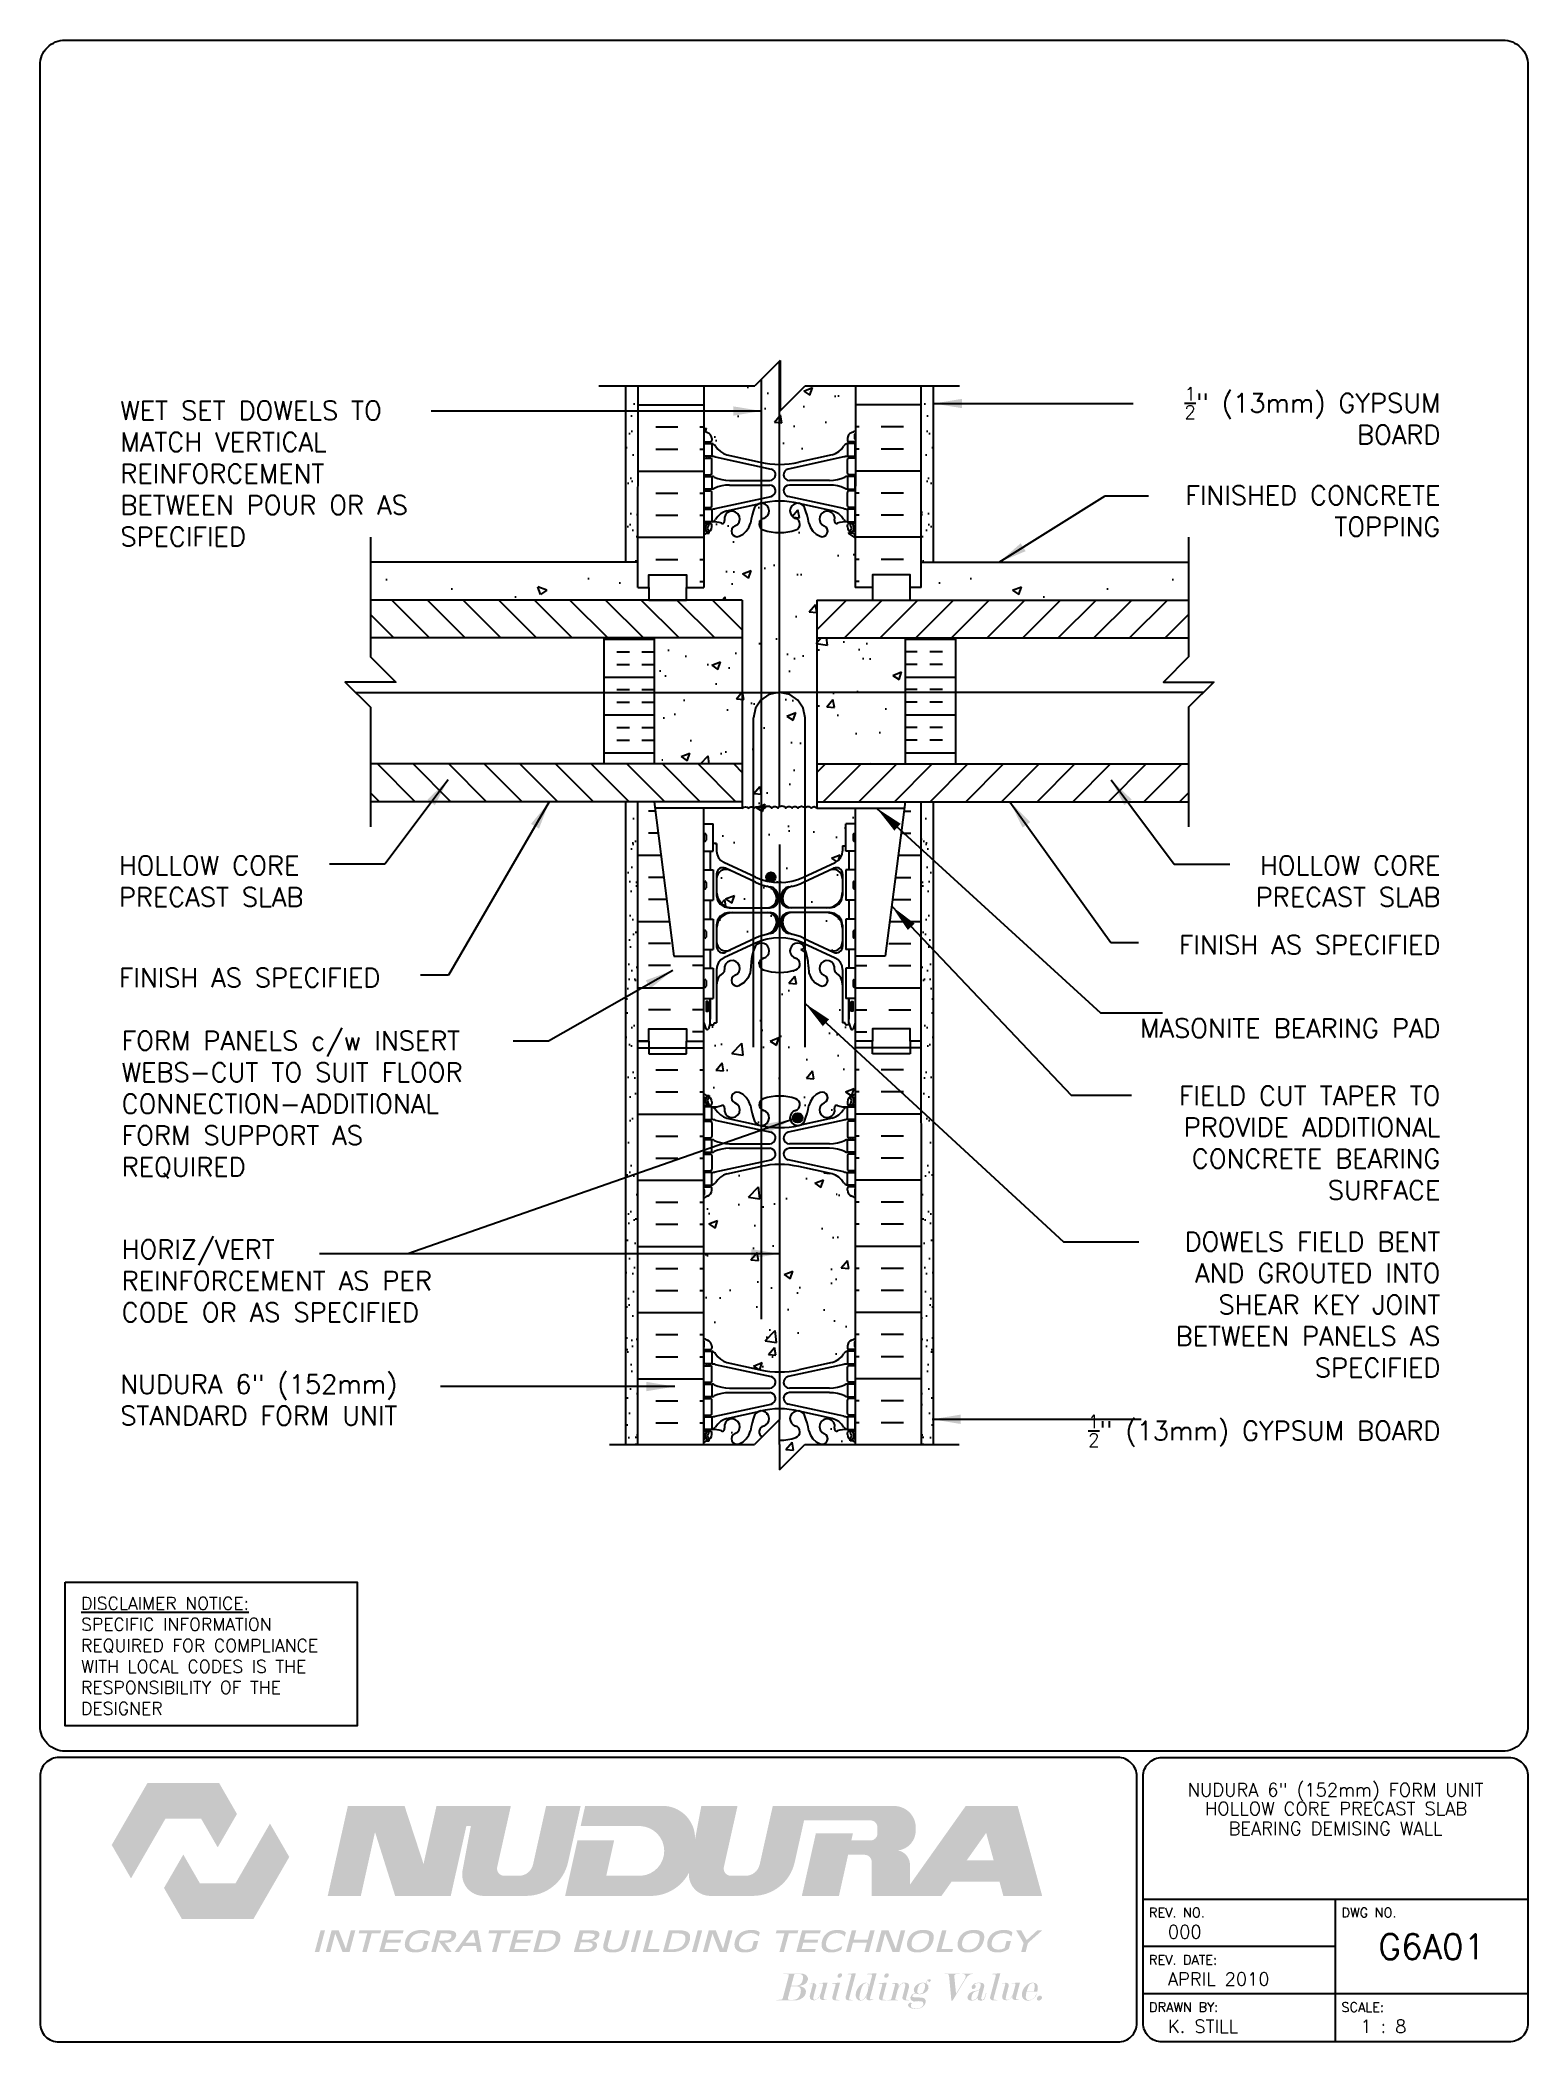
# Paper-space layout 'G6A01' of a CAD drawing. Header units: inches. Extents: x 0.42 to 7.8, y 0.49 to 10.41.
# The model-space entities are those that its viewports show. They can reach past a viewport. Long polylines and large blocks are cut down to what shows.
import ezdxf
from ezdxf.enums import TextEntityAlignment as Align

# ---------------------------------------------------------------- set-up
doc = ezdxf.new("R2010")
doc.units = ezdxf.units.IN
doc.header["$MEASUREMENT"] = 0
doc.linetypes.add('DASHED2', pattern=[0.375, 0.25, -0.125])
doc.linetypes.add('HIDDEN2', pattern=[0.1875, 0.125, -0.0625])
for name, color, linetype in [('HATCH', 12, 'Continuous'), ('Hidden2', 12, 'HIDDEN2'), ('line25', 2, 'Continuous'), ('LINE3', 3, 'Continuous'), ('LINE50', 5, 'Continuous'), ('LINE9', 9, 'Continuous'), ('LOGO', 7, 'Continuous'), ('TBK_LINE65', 3, 'Continuous'), ('TBK_TEXT', 4, 'Continuous'), ('TEXT', 4, 'Continuous'), ('Web_Edge', 9, 'Continuous')]:
    doc.layers.add(name, color=color, linetype=linetype)
doc.styles.add('DIM', font='romans.shx', dxfattribs={"width": 0.7})
doc.styles.add('ROMANS', font='romans.shx', dxfattribs={"height": 0.75})
doc.dimstyles.new('ext_12', dxfattribs={"dimscale": 12, "dimtxt": 0.09375, "dimasz": 0.09375, "dimexe": 0.09375, "dimexo": 0.0625, "dimgap": 0.0625, "dimtad": 1, "dimdec": 1, "dimzin": 3, "dimdsep": 46, "dimlunit": 4, "dimtxsty": 'DIM', "dimcen": 0.09, "dimdle": 0.09375, "dimclrt": 4, "dimadec": 0, "dimazin": 0, "dimtfac": 1, "dimtdec": 1, "dimtmove": 2, "dimatfit": 3, "dimfxl": 1, "dimfrac": 2, "dimtolj": 1, "dimtzin": 0, "dimarcsym": 0})

psp = doc.layouts.new('G6A01')

# ---------------------------------------------------------------- texts
at = {"layer": 'TBK_TEXT', "color": 7, "style": 'ROMANS'}
for s, p in [('REV. NO.', (5.9215, 1.107)), ('DWG NO.', (6.876, 1.107)), ('REV. DATE:', (5.9215, 0.8726)), ('DRAWN BY:', (5.9215, 0.6382)), ('SCALE:', (6.876, 0.6382))]:
    psp.add_text(s, height=0.04688, dxfattribs=at).set_placement(p)
at = {"layer": 'TEXT', "insert": (0.6237, 2.6948), "char_height": 0.0625, "width": 1.41371, "attachment_point": 1, "style": 'ROMANS'}
psp.add_mtext('{\\Fromans.shx|c1;\\LDISCLAIMER NOTICE:\\l\\PSPECIFIC INFORMATION REQUIRED FOR COMPLIANCE WITH LOCAL CODES IS THE RESPONSIBILITY OF THE DESIGNER}', dxfattribs=at)

msp = doc.modelspace()

# ---------------------------------------------------------------- texts
at = {"layer": 'TEXT', "char_height": 0.75, "style": 'ROMANS'}
for s, insert, width, attachment_point in [('\\A1;{\\H0.7x;\\S1/2;}" (13mm) GYPSUM BOARD', (116.35, 258.817), 12.99266, 6), ('WET SET DOWELS TO MATCH VERTICAL REINFORCEMENT BETWEEN POUR OR AS SPECIFIED', (63.96, 256.519), 12.95276, 4), ('\\A1;FINISHED CONCRETE TOPPING', (116.35, 255.034), 12.99266, 6), ('\\A1;HOLLOW CORE PRECAST SLAB', (63.9, 240.348), 10.94608, 4), ('\\A1;HOLLOW CORE PRECAST SLAB', (116.35, 240.348), 10.94608, 6), ('\\A1;FINISH AS SPECIFIED', (116.35, 237.829), 12.93148, 6), ('\\A1;FINISH AS SPECIFIED', (63.9, 236.525), 12.93148, 4), ('FORM PANELS c/w INSERT WEBS-CUT TO SUIT FLOOR CONNECTION-ADDITIONAL\\PFORM SUPPORT AS \\PREQUIRED', (64.012, 231.487), 17.8384, 4), ('MASONITE BEARING PAD', (116.35, 234.522), 12.4225, 6), ('FIELD CUT TAPER TO PROVIDE ADDITIONAL CONCRETE BEARING SURFACE', (116.35, 229.972), 12.4225, 6), ('DOWELS FIELD BENT AND GROUTED INTO SHEAR KEY JOINT BETWEEN PANELS AS SPECIFIED', (116.35, 223.558), 13.62291, 6), ('HORIZ/VERT REINFORCEMENT AS PER CODE OR AS SPECIFIED', (64.012, 224.499), 15.33694, 4), ('NUDURA 6" (152mm) STANDARD FORM UNIT', (63.96, 219.778), 14.95852, 4), ('\\A1;{\\H0.7x;\\S1/2;}" (13mm) GYPSUM BOARD', (116.35, 218.553), 13.59481, 6)]:
    msp.add_mtext(s, dxfattribs=dict(at, insert=insert, width=width, attachment_point=attachment_point))

# ---------------------------------------------------------------- blocks, each defined once
blk = doc.blocks.new('TITLEBLOCK-Tag')
at = {"style": 'ROMANS'}
for tag, height, p in [('TITLE_LINE_1', 0.065, (0.927, -0.1328)), ('TITLE_LINE_2', 0.065, (0.9294, -0.2258)), ('CENTRE-LINE-3', 0.065, (0.927, -0.3246)), ('TITLE_LINE_4', 0.065, (0.927, -0.4299)), ('TITLE_LINE_5', 0.065, (0.927, -0.526)), ('DWG', 0.125, (1.4043, -0.9102))]:
    blk.add_attdef(tag, text='', height=height, dxfattribs=at).set_placement(p, align=Align.MIDDLE_CENTER)
for tag, p in [('LATEST_REVISION', (0.0954, -0.8366)), ('REVISION_DATE', (0.0954, -1.071)), ('DRAWN_BY', (0.0954, -1.3053)), ('SCALE', (1.0499, -1.3053))]:
    blk.add_attdef(tag, text='', height=0.065, dxfattribs=at).set_placement(p, align=Align.MIDDLE_LEFT)

# ---------------------------------------------------------------- hatches: boundary and pattern name
at = {"layer": 'HATCH'}
h = msp.add_hatch(dxfattribs=at)
h.set_pattern_fill('AR-CONC', color=256, scale=0.5)
h.set_pattern_definition([(50, (0, 0), (3.5863, -0.31376), [0.375, -4.125]), (355, (0, 0), (-0.693757, 3.76096), [0.3, -3.3]), (100.4514, (0.299, -0.026), (2.892544, 3.4472), [0.3187, -3.50571]), (46.1842, (0, 1), (5.33621, -0.827596), [0.5625, -6.1875]), (96.6356, (0.4447, 0.931), (4.67331, 4.87059), [0.47805, -5.25857]), (351.1842, (0, 1), (4.67331, 4.87059), [0.45, -4.95]), (21, (0.5, 0.75), (2.984535, -2.013094), [0.375, -4.125]), (326, (0.5, 0.75), (1.216577, 3.62575), [0.3, -3.3]), (71.4514, (0.7487, 0.5822), (4.20111, 1.612656), [0.3187, -3.50571]), (37.5, (0, 0), (0.060799, 1.664469), [0, -3.26, 0, -3.35, 0, -3.3125]), (7.5, (0, 0), (1.315348, 1.972059), [0, -1.91, 0, -3.185, 0, -1.2625]), (327.5, (-1.115, 0), (2.669112, -0.1127744), [0, -1.25, 0, -3.9, 0, -5.175]), (317.5, (-1.615, 0), (2.91593, 0.500525), [0, -1.625, 0, -2.59, 0, -3.675])])
h.paths.add_polyline_path([(92.981, 258.141, 0.089996), (93.136, 258.23), (93.14, 260.004), (91.145, 260.004), (90.145, 259.004), (90.145, 261.004), (89.145, 260.004), (87.125, 260.004), (87.125, 258.22, 0.082415), (87.268, 258.141, -0.317837), (87.435, 257.905), (87.435, 257.838, -0.414214), (87.372, 257.775), (87.325, 257.775), (87.325, 257.705), (87.43, 257.705, -0.188973), (87.586, 257.61, 0.196323), (88.035, 257.264), (89.357, 256.974, 0.057795), (90.125, 256.885, 0.057795), (90.893, 256.974), (92.215, 257.264, 0.196323), (92.664, 257.61, -0.188973), (92.82, 257.705), (92.925, 257.705), (92.925, 257.775), (92.877, 257.775, -0.414214), (92.815, 257.838), (92.815, 257.905, -0.317837)])
h.paths.add_polyline_path([(91.604, 251.501), (93.812, 251.501), (93.812, 252.001), (93.125, 252.001), (93.129, 254.087, 0.066908), (93.015, 254.156), (92.925, 254.156), (92.925, 254.198, -0.249069), (92.815, 254.405), (92.815, 254.473, -0.414214), (92.877, 254.535), (92.925, 254.535), (92.925, 254.605), (92.82, 254.605, 0.10046), (92.426, 254.548, -0.601435), (92.306, 254.653, 2.182095), (91.896, 254.44, -1), (91.733, 254.032, -0.24438), (91.285, 254.552, 0.053157), (91.119, 255.166, 0.223253), (90.918, 255.331), (90.899, 255.336, 0.955472), (90.76, 254.742, -0.735593), (90.773, 254.284, -0.082755), (90.125, 254.176, -0.082755), (89.476, 254.284, -0.735593), (89.489, 254.742, 0.955472), (89.351, 255.336), (89.331, 255.331, 0.223253), (89.131, 255.166, 0.053157), (88.965, 254.552, -0.24438), (88.516, 254.032, -1), (88.353, 254.44, 2.182095), (87.943, 254.653, -0.601435), (87.823, 254.548, 0.10046), (87.43, 254.605), (87.325, 254.605), (87.325, 254.535), (87.372, 254.535, -0.414214), (87.435, 254.473), (87.435, 254.405, -0.249069), (87.325, 254.198), (87.325, 254.156), (87.235, 254.156, 0.064398), (87.125, 254.09), (87.125, 252.001), (86.437, 252.001), (86.437, 251.501), (88.645, 251.501), (88.645, 248.501), (88.645, 243.501), (88.645, 243.251, -0.409481), (88.906, 243.251, -0.520567), (89.111, 243.251, -0.520567), (89.298, 243.251, -0.520567), (89.521, 243.251, -0.520567), (89.814, 243.251, -0.520567), (90.054, 243.251, -0.520567), (90.379, 243.251, -0.520567), (90.618, 243.251, -0.520567), (90.852, 243.251, -0.520567), (91.137, 243.251, -0.520567), (91.382, 243.251, -0.520567), (91.604, 243.251), (91.604, 243.501), (91.604, 248.501)])
h.paths.add_polyline_path([(88.645, 248.501), (88.645, 250.001), (85.145, 250.001), (85.145, 245.001), (88.645, 245.001)])
h.paths.add_polyline_path([(95.104, 250.001), (91.604, 250.001), (91.604, 248.501), (91.604, 245.001), (95.104, 245.001)])
h.paths.add_polyline_path([(92.759, 242.626), (93.125, 242.626), (93.125, 243.251), (91.604, 243.251, 0.520567), (91.382, 243.251, 0.520567), (91.137, 243.251, 0.520567), (90.852, 243.251, 0.520567), (90.618, 243.251, 0.520567), (90.379, 243.251, 0.520567), (90.054, 243.251, 0.520567), (89.814, 243.251, 0.520567), (89.521, 243.251, 0.520567), (89.298, 243.251, 0.520567), (89.111, 243.251, 0.520567), (88.906, 243.251, 0.409481), (88.645, 243.251), (87.125, 243.251), (87.125, 242.626), (87.49, 242.626), (87.49, 241.842), (87.625, 241.842), (87.625, 241.548, 0.291097), (87.913, 241.095), (89.171, 240.506, 0.109869), (90.125, 240.294, 0.109869), (91.078, 240.506), (92.337, 241.095, 0.291097), (92.625, 241.548), (92.625, 241.751), (92.759, 241.751)])
h.paths.add_polyline_path([(89.621, 240.153, -0.053094), (89.171, 240.308), (88.159, 240.781, 0.549071), (87.625, 240.442), (87.625, 239.915, 0.414214), (88.25, 239.29), (89.635, 239.29, 0.413582), (90.01, 239.664, 0.350119)])
h.paths.add_polyline_path([(90.01, 238.736, 0.413582), (89.635, 239.11), (88.25, 239.11, 0.414214), (87.625, 238.485), (87.625, 237.958, 0.549071), (88.159, 237.619), (89.171, 238.093, -0.053094), (89.621, 238.248, 0.350119)])
h.paths.add_polyline_path([(92, 239.11), (90.615, 239.11, 0.413582), (90.24, 238.736, 0.350119), (90.628, 238.248, -0.053094), (91.078, 238.093), (92.091, 237.619, 0.549071), (92.625, 237.958), (92.625, 238.485, 0.414214)])
h.paths.add_polyline_path([(92.625, 240.442, 0.549071), (92.091, 240.781), (91.078, 240.308, -0.053094), (90.628, 240.153, 0.350119), (90.24, 239.664, 0.413582), (90.615, 239.29), (92, 239.29, 0.414214), (92.625, 239.915)])
h.paths.add_polyline_path([(92.625, 236.245, 0.258958), (92.366, 236.712, -0.31131), (92.309, 236.842, 2.127293), (91.896, 236.618, -1), (91.733, 236.209, -0.325306), (91.266, 236.952, 0.10488), (91.094, 237.763, 1.422913), (90.76, 237.296, -0.735593), (90.773, 236.838, -0.082755), (90.125, 236.73, -0.082755), (89.476, 236.838, -0.735593), (89.489, 237.296, 1.422913), (89.155, 237.763, 0.10488), (88.983, 236.952, -0.325306), (88.516, 236.209, -1), (88.353, 236.618, 2.127293), (87.94, 236.842, -0.31131), (87.884, 236.712, 0.258958), (87.625, 236.245), (87.625, 234.73), (87.525, 234.73), (87.525, 234.7, -0.414214), (87.475, 234.65), (87.349, 234.65), (87.3, 234.5, -0.6), (87.2, 234.5), (87.125, 234.73), (87.125, 234.001), (87.125, 231.912, 0.064398), (87.235, 231.846), (87.325, 231.846), (87.325, 231.805, -0.249069), (87.435, 231.598), (87.435, 231.53, -0.414214), (87.372, 231.468), (87.325, 231.468), (87.325, 231.398), (87.43, 231.398, 0.10046), (87.823, 231.455, -0.601435), (87.943, 231.35, 2.182095), (88.353, 231.563, -1), (88.516, 231.971, -0.24438), (88.965, 231.451, 0.053157), (89.131, 230.836, 0.223253), (89.331, 230.672), (89.351, 230.667, 0.955472), (89.489, 231.261, -0.735593), (89.476, 231.719, -0.082755), (90.125, 231.827, -0.082755), (90.773, 231.719, -0.735593), (90.76, 231.261, 0.955472), (90.899, 230.667), (90.918, 230.672, 0.223253), (91.119, 230.836, 0.053157), (91.285, 231.451, -0.24438), (91.733, 231.971, -1), (91.896, 231.563, 2.182095), (92.306, 231.35, -0.601435), (92.426, 231.455, 0.10046), (92.82, 231.398), (92.925, 231.398), (92.925, 231.468), (92.877, 231.468, -0.414214), (92.815, 231.53), (92.815, 231.598, -0.249069), (92.925, 231.805), (92.925, 231.846), (93.015, 231.846, 0.064398), (93.125, 231.912), (93.125, 234.73), (93.05, 234.5, -0.6), (92.95, 234.5), (92.901, 234.65), (92.775, 234.65, -0.414214), (92.725, 234.7), (92.725, 234.73), (92.625, 234.73)])
h.paths.add_polyline_path([(93.125, 227.783, 0.082415), (92.981, 227.862, -0.317837), (92.815, 228.098), (92.815, 228.165, -0.414214), (92.877, 228.228), (92.925, 228.228), (92.925, 228.298), (92.82, 228.298, -0.188973), (92.664, 228.392, 0.196323), (92.215, 228.739), (90.893, 229.029, 0.057795), (90.125, 229.118, 0.057795), (89.357, 229.029), (88.035, 228.739, 0.196323), (87.586, 228.392, -0.188973), (87.43, 228.298), (87.325, 228.298), (87.325, 228.228), (87.372, 228.228, -0.414214), (87.435, 228.165), (87.435, 228.098, -0.317837), (87.268, 227.862, 0.082415), (87.125, 227.783), (87.125, 222.22, 0.082415), (87.268, 222.141, -0.317837), (87.435, 221.905), (87.435, 221.838, -0.414214), (87.372, 221.775), (87.325, 221.775), (87.325, 221.705), (87.43, 221.705, -0.188973), (87.586, 221.61, 0.196323), (88.035, 221.264), (89.357, 220.974, 0.057795), (90.125, 220.885, 0.057795), (90.893, 220.974), (92.215, 221.264, 0.196323), (92.664, 221.61, -0.188973), (92.82, 221.705), (92.925, 221.705), (92.925, 221.775), (92.877, 221.775, -0.414214), (92.815, 221.838), (92.815, 221.905, -0.317837), (92.981, 222.141, 0.082415), (93.125, 222.22)])
h.paths.add_polyline_path([(91.125, 218.004), (91.815, 218.016, -0.095425), (91.733, 218.032, -0.24438), (91.285, 218.552, 0.053157), (91.119, 219.166, 0.223253), (90.918, 219.331), (90.899, 219.336, 0.955472), (90.76, 218.742, -0.735593), (90.773, 218.284, -0.082755), (90.125, 218.176), (90.125, 218.004), (90.125, 217.004)])
h.paths.add_polyline_path([(92.925, 218.198, -0.249069), (92.815, 218.405), (92.815, 218.473, -0.414214), (92.877, 218.535), (92.925, 218.535), (92.925, 218.605), (92.82, 218.605, 0.10046), (92.426, 218.548, -0.601435), (92.306, 218.653, 2.182095), (91.896, 218.44, -0.825776), (91.815, 218.016), (93.125, 218.013), (93.125, 218.09, 0.064398), (93.015, 218.156), (92.925, 218.156)])
h.paths.add_polyline_path([(88.353, 218.44, 2.182095), (87.943, 218.653, -0.601435), (87.823, 218.548, 0.10046), (87.43, 218.605), (87.325, 218.605), (87.325, 218.535), (87.372, 218.535, -0.414214), (87.435, 218.473), (87.435, 218.405, -0.249069), (87.325, 218.198), (87.325, 218.156), (87.235, 218.156, 0.064398), (87.125, 218.09), (87.125, 218.004), (88.435, 218.016, -0.825776)])
h.paths.add_polyline_path([(89.428, 218.307, -0.652503), (89.489, 218.742, 0.955472), (89.351, 219.336), (89.331, 219.331, 0.223253), (89.131, 219.166, 0.053157), (88.965, 218.552, -0.24438), (88.516, 218.032, -0.095425), (88.435, 218.016), (89.125, 218.004)])
h = msp.add_hatch(dxfattribs=at)
h.set_pattern_fill('AR-SAND', color=256, scale=0.5, style=0)
h.set_pattern_definition([(142.5, (191.32336, 88.0742), (0.0314967, 0.963412), [0, -0.76, 0, -0.85, 0, -0.8125]), (172.5, (191.3234, 88.0742), (-0.884888, 1.411073), [0, -0.41, 0, -0.685, 0, -0.2625]), (212.5, (191.93836, 88.0742), (-1.557071, 0.0028295), [0, -0.25, 0, -0.9, 0, -1.175]), (222.5, (191.9384, 88.0742), (-1.503063, 0.438838), [0, -0.125, 0, -0.59, 0, -0.675])])
h.paths.add_polyline_path([(84.52, 253.001), (84.02, 253.001), (84.02, 260.004), (84.506, 260.004)])
h = msp.add_hatch(dxfattribs=at)
h.set_pattern_fill('AR-SAND', color=256, scale=0.5, style=0)
h.set_pattern_definition([(37.5, (-11.074, 88.0742), (-0.0314967, 0.963412), [0, -0.76, 0, -0.85, 0, -0.8125]), (7.5, (-11.074, 88.0742), (0.884888, 1.411073), [0, -0.41, 0, -0.685, 0, -0.2625]), (327.5, (-11.689, 88.0742), (1.557071, 0.0028295), [0, -0.25, 0, -0.9, 0, -1.175]), (317.5, (-11.689, 88.0742), (1.503063, 0.438838), [0, -0.125, 0, -0.59, 0, -0.675])])
h.paths.add_polyline_path([(95.729, 253.001), (96.229, 253.001), (96.229, 260.004), (95.743, 260.004)])
h = msp.add_hatch(dxfattribs=at)
h.set_pattern_fill('AR-CONC', color=256, scale=0.5, style=0)
h.set_pattern_definition([(130, (180.2493, 11.026), (-3.5863, -0.31376), [0.375, -4.125]), (185, (180.2493, 11.026), (0.693757, 3.76096), [0.3, -3.3]), (79.5486, (179.9505, 11), (-2.892547, 3.447198), [0.3187, -3.50571]), (133.8158, (180.2493, 12.026), (-5.336205, -0.827595), [0.5625, -6.1875]), (83.3644, (179.8046, 11.957), (-4.67331, 4.87059), [0.47805, -5.25856]), (188.8158, (180.2493, 12.026), (-4.67331, 4.87059), [0.45, -4.95]), (159, (179.7493, 11.776), (-2.984535, -2.013094), [0.375, -4.125]), (214, (179.7493, 11.776), (-1.216577, 3.62575), [0.3, -3.3]), (108.5486, (179.5006, 11.6083), (-4.201113, 1.612652), [0.3187, -3.50571]), (142.5, (180.2493, 11.026), (-0.060799, 1.664469), [0, -3.26, 0, -3.35, 0, -3.3125]), (172.5, (180.2493, 11.026), (-1.315348, 1.972059), [0, -1.91, 0, -3.185, 0, -1.2625]), (212.5, (181.3643, 11.026), (-2.669112, -0.1127744), [0, -1.25, 0, -3.9, 0, -5.175]), (222.5, (181.8643, 11.026), (-2.91593, 0.500525), [0, -1.625, 0, -2.59, 0, -3.675])])
h.paths.add_polyline_path([(84.5, 252.501), (84.5, 251.501), (73.89, 251.501), (73.89, 252.501)])
h = msp.add_hatch(dxfattribs=at)
h.set_pattern_fill('AR-CONC', color=256, scale=0.5, style=0)
h.set_pattern_definition([(50, (1e-14, 11.026), (3.5863, -0.31376), [0.375, -4.125]), (355, (1e-14, 11.026), (-0.693757, 3.76096), [0.3, -3.3]), (100.4514, (0.299, 11), (2.892547, 3.447198), [0.3187, -3.50571]), (46.1842, (1e-14, 12.026), (5.336205, -0.827595), [0.5625, -6.1875]), (96.6356, (0.4447, 11.957), (4.67331, 4.87059), [0.47805, -5.25856]), (351.1842, (1e-14, 12.026), (4.67331, 4.87059), [0.45, -4.95]), (21, (0.5, 11.776), (2.984535, -2.013094), [0.375, -4.125]), (326, (0.5, 11.776), (1.216577, 3.62575), [0.3, -3.3]), (71.4514, (0.7487, 11.6083), (4.201113, 1.612652), [0.3187, -3.50571]), (37.5, (1e-14, 11.026), (0.060799, 1.664469), [0, -3.26, 0, -3.35, 0, -3.3125]), (7.5, (1e-14, 11.026), (1.315348, 1.972059), [0, -1.91, 0, -3.185, 0, -1.2625]), (327.5, (-1.115, 11.026), (2.669112, -0.1127744), [0, -1.25, 0, -3.9, 0, -5.175]), (317.5, (-1.615, 11.026), (2.91593, 0.500525), [0, -1.625, 0, -2.59, 0, -3.675])])
h.paths.add_polyline_path([(95.75, 252.501), (95.75, 251.501), (106.359, 251.501), (106.359, 252.501)])
h = msp.add_hatch(dxfattribs=at)
h.set_pattern_fill('ANSI31', color=256, scale=8, style=0)
h.set_pattern_definition([(135, (81.3246, 250.568), (0.70711, 0.70711), [])])
h.paths.add_polyline_path([(88.645, 245.001), (88.645, 243.501), (73.89, 243.501), (73.89, 245.001)])
h.paths.add_polyline_path([(88.645, 251.501), (88.645, 250.001), (73.89, 250.001), (73.89, 251.501)])
h = msp.add_hatch(dxfattribs=at)
h.set_pattern_fill('ANSI31', color=256, scale=8, style=0)
h.set_pattern_definition([(45, (98.9247, 250.568), (-0.70711, 0.70711), [])])
h.paths.add_polyline_path([(91.604, 245.001), (91.604, 243.501), (106.359, 243.501), (106.359, 245.001)])
h.paths.add_polyline_path([(91.604, 251.501), (91.604, 250.001), (106.359, 250.001), (106.359, 251.501)])
h = msp.add_hatch(dxfattribs=at)
h.set_pattern_fill('INSUL', color=256, scale=4, angle=180, style=0)
h.set_pattern_definition([(7e-15, (178.662, 92.4475), (2e-16, -1.5), []), (7e-15, (178.662, 91.9475), (2e-16, -1.5), [0.5, -0.5]), (7e-15, (178.662, 91.4475), (2e-16, -1.5), [0.5, -0.5])])
h.paths.add_polyline_path([(83.145, 249.622), (85.145, 249.622), (85.145, 245.001), (83.145, 245.001)])
h.paths.add_polyline_path([(83.145, 250.001), (85.145, 250.001), (85.145, 249.622), (83.145, 249.622)])
h = msp.add_hatch(dxfattribs=at)
h.set_pattern_fill('INSUL', color=256, scale=4, angle=180, style=0)
h.set_pattern_definition([(180, (1.5873, 92.4475), (-2e-16, -1.5), []), (180, (1.5873, 91.9475), (-2e-16, -1.5), [0.5, -0.5]), (180, (1.5873, 91.4475), (-2e-16, -1.5), [0.5, -0.5])])
h.paths.add_polyline_path([(97.104, 249.622), (95.104, 249.622), (95.104, 245.001), (97.104, 245.001)])
h.paths.add_polyline_path([(97.104, 250.001), (95.104, 250.001), (95.104, 249.622), (97.104, 249.622)])
h = msp.add_hatch(dxfattribs=at)
h.set_pattern_fill('AR-SAND', color=256, scale=0.5, style=0)
h.set_pattern_definition([(142.5, (180.1417, 81.4215), (0.0314967, 0.963412), [0, -0.76, 0, -0.85, 0, -0.8125]), (172.5, (180.1417, 81.4215), (-0.884888, 1.411073), [0, -0.41, 0, -0.685, 0, -0.2625]), (212.5, (180.7567, 81.4215), (-1.557071, 0.0028295), [0, -0.25, 0, -0.9, 0, -1.175]), (222.5, (180.7567, 81.4215), (-1.503063, 0.438838), [0, -0.125, 0, -0.59, 0, -0.675])])
h.paths.add_polyline_path([(84.5, 218.004), (84.021, 218.004), (84.02, 243.501), (84.5, 243.501)])
h = msp.add_hatch(dxfattribs=at)
h.set_pattern_fill('INSUL', color=256, scale=7, angle=180, style=0)
h.set_pattern_definition([(180, (94.5417, 233.5014), (-3e-16, -2.625), []), (180, (94.5417, 232.6264), (-3e-16, -2.625), [0.875, -0.875]), (180, (94.5417, 231.7514), (-3e-16, -2.625), [0.875, -0.875])])
h.paths.add_polyline_path([(85.928, 237.375), (85.145, 243.501), (84.5, 243.501), (84.5, 234.001), (84.937, 234.001), (84.937, 234.501), (86.437, 234.501), (86.437, 234.001), (87.125, 234.001), (87.125, 237.375)])
h = msp.add_hatch(dxfattribs=at)
h.set_pattern_fill('INSUL', color=256, scale=7, angle=180, style=0)
h.set_pattern_definition([(7e-15, (85.7076, 233.5014), (3e-16, -2.625), []), (7e-15, (85.7076, 232.6264), (3e-16, -2.625), [0.875, -0.875]), (7e-15, (85.7076, 231.7514), (3e-16, -2.625), [0.875, -0.875])])
h.paths.add_polyline_path([(94.321, 237.375), (93.125, 237.375), (93.125, 234.001), (93.812, 234.001), (93.812, 234.501), (95.312, 234.501), (95.312, 234.001), (95.75, 234.001), (95.729, 243.501), (95.104, 243.501)])
h = msp.add_hatch(dxfattribs=at)
h.set_pattern_fill('AR-SAND', color=256, scale=0.5, style=0)
h.set_pattern_definition([(37.5, (0.10765, 81.4215), (-0.0314967, 0.963412), [0, -0.76, 0, -0.85, 0, -0.8125]), (7.5, (0.1076, 81.4215), (0.884888, 1.411073), [0, -0.41, 0, -0.685, 0, -0.2625]), (327.5, (-0.50735, 81.4215), (1.557071, 0.0028295), [0, -0.25, 0, -0.9, 0, -1.175]), (317.5, (-0.5074, 81.4215), (1.503063, 0.438838), [0, -0.125, 0, -0.59, 0, -0.675])])
h.paths.add_polyline_path([(95.75, 218.004), (96.229, 218.004), (96.229, 243.501), (95.75, 243.501)])
h = msp.add_hatch(dxfattribs=at)
h.set_pattern_fill('AR-CONC', color=256, scale=0.5, style=0)
h.paths.add_polyline_path([(92.815, 230.765, -0.414214), (92.877, 230.828), (92.925, 230.828), (92.925, 230.898), (92.82, 230.898, 0.036537), (92.676, 230.874), (90.464, 230.392, 0.897292), (90.514, 229.938), (92.11, 229.938, 0.097844), (92.716, 230.069, -0.124673), (92.82, 230.098), (92.925, 230.098), (92.925, 230.168), (92.877, 230.168, -0.414214), (92.815, 230.23)])
at = {"layer": 'LINE3'}
for points in [[(89.592, 240.515, 1), (89.967, 240.515, 1)], [(90.656, 230.967, 1), (91.031, 230.967, 1)]]:
    msp.add_hatch(color=256, dxfattribs=at).paths.add_polyline_path(points)

# ---------------------------------------------------------------- linework, layer by layer
at = {"layer": 'HATCH'}
for p, q in [((84.5, 259.242), (87.125, 259.242)), ((95.75, 259.242), (93.125, 259.242)), ((85.213, 258.367), (86.088, 258.367)), ((86.963, 258.367), (87.125, 258.367)), ((93.286, 258.367), (93.125, 258.367)), ((95.036, 258.367), (94.161, 258.367)), ((85.213, 257.492), (86.088, 257.492)), ((86.963, 257.492), (87.125, 257.492)), ((93.286, 257.492), (93.125, 257.492)), ((95.036, 257.492), (94.161, 257.492)), ((84.5, 256.617), (87.125, 256.617)), ((95.75, 256.617), (93.125, 256.617)), ((85.213, 255.742), (86.088, 255.742)), ((86.963, 255.742), (87.125, 255.742)), ((93.286, 255.742), (93.125, 255.742)), ((95.036, 255.742), (94.161, 255.742)), ((85.213, 254.867), (86.088, 254.867)), ((86.963, 254.867), (87.125, 254.867)), ((93.286, 254.867), (93.125, 254.867)), ((95.036, 254.867), (94.161, 254.867)), ((84.5, 253.992), (87.125, 253.992)), ((95.75, 253.992), (93.125, 253.992)), ((85.213, 253.117), (86.088, 253.117)), ((86.963, 253.117), (87.125, 253.117)), ((93.286, 253.117), (93.125, 253.117)), ((95.036, 253.117), (94.161, 253.117)), ((86.963, 252.242), (87.125, 252.242)), ((93.286, 252.242), (93.125, 252.242)), ((84.5, 233.742), (87.125, 233.742)), ((95.75, 233.742), (93.125, 233.742)), ((85.213, 232.867), (86.088, 232.867)), ((86.963, 232.867), (87.125, 232.867)), ((93.286, 232.867), (93.125, 232.867)), ((95.036, 232.867), (94.161, 232.867)), ((85.213, 231.992), (86.088, 231.992)), ((86.963, 231.992), (87.125, 231.992)), ((93.286, 231.992), (93.125, 231.992)), ((95.036, 231.992), (94.161, 231.992)), ((84.5, 231.117), (87.125, 231.117)), ((95.75, 231.117), (93.125, 231.117)), ((85.213, 230.242), (86.088, 230.242)), ((86.963, 230.242), (87.125, 230.242)), ((93.286, 230.242), (93.125, 230.242)), ((95.036, 230.242), (94.161, 230.242)), ((85.213, 229.367), (86.088, 229.367)), ((86.963, 229.367), (87.125, 229.367)), ((93.286, 229.367), (93.125, 229.367)), ((95.036, 229.367), (94.161, 229.367)), ((84.5, 228.492), (87.125, 228.492)), ((95.75, 228.492), (93.125, 228.492)), ((85.213, 227.617), (86.088, 227.617)), ((86.963, 227.617), (87.125, 227.617)), ((93.286, 227.617), (93.125, 227.617)), ((95.036, 227.617), (94.161, 227.617)), ((85.213, 226.742), (86.088, 226.742)), ((86.963, 226.742), (87.125, 226.742)), ((93.286, 226.742), (93.125, 226.742)), ((95.036, 226.742), (94.161, 226.742)), ((84.5, 225.867), (87.125, 225.867)), ((95.75, 225.867), (93.125, 225.867)), ((85.213, 224.992), (86.088, 224.992)), ((86.963, 224.992), (87.125, 224.992)), ((93.286, 224.992), (93.125, 224.992)), ((95.036, 224.992), (94.161, 224.992)), ((85.213, 224.117), (86.088, 224.117)), ((86.963, 224.117), (87.125, 224.117)), ((93.286, 224.117), (93.125, 224.117)), ((95.036, 224.117), (94.161, 224.117)), ((84.5, 223.242), (87.125, 223.242)), ((95.75, 223.242), (93.125, 223.242)), ((85.213, 222.367), (86.088, 222.367)), ((86.963, 222.367), (87.125, 222.367)), ((93.286, 222.367), (93.125, 222.367)), ((95.036, 222.367), (94.161, 222.367)), ((85.213, 221.492), (86.088, 221.492)), ((86.963, 221.492), (87.125, 221.492)), ((93.286, 221.492), (93.125, 221.492)), ((95.036, 221.492), (94.161, 221.492)), ((84.5, 220.617), (87.125, 220.617)), ((95.75, 220.617), (93.125, 220.617)), ((85.213, 219.742), (86.088, 219.742)), ((86.963, 219.742), (87.125, 219.742)), ((93.286, 219.742), (93.125, 219.742)), ((95.036, 219.742), (94.161, 219.742)), ((85.213, 218.867), (86.088, 218.867)), ((86.963, 218.867), (87.125, 218.867)), ((93.286, 218.867), (93.125, 218.867)), ((95.036, 218.867), (94.161, 218.867))]:
    msp.add_line(p, q, dxfattribs=at)
msp.add_lwpolyline([(88.645, 243.251, -0.409481), (88.906, 243.251, -0.520567), (89.111, 243.251, -0.520567), (89.298, 243.251, -0.520567), (89.521, 243.251, -0.520567), (89.814, 243.251, -0.520567), (90.054, 243.251, -0.520567), (90.379, 243.251, -0.520567), (90.618, 243.251, -0.520567), (90.852, 243.251, -0.520567), (91.137, 243.251, -0.520567), (91.382, 243.251, -0.520567), (91.604, 243.251)], format="xyb", dxfattribs=at)
at = {"layer": 'Hidden2', "ltscale": 3}
for p, q in [((85.145, 243.501), (85.928, 237.375)), ((95.104, 243.501), (94.321, 237.375)), ((85.928, 237.375), (87.125, 237.375)), ((94.321, 237.375), (93.125, 237.375))]:
    msp.add_line(p, q, dxfattribs=at)
at = {"layer": 'line25'}
for p, q in [((87.125, 260.004), (87.125, 252.001)), ((93.14, 260.01), (93.125, 252.001)), ((88.645, 251.501), (73.89, 251.501)), ((84.52, 251.501), (73.89, 251.501)), ((91.604, 251.501), (106.359, 251.501)), ((95.729, 251.501), (106.359, 251.501)), ((88.645, 243.501), (73.89, 243.501)), ((84.52, 243.501), (73.89, 243.501)), ((88.645, 243.251), (85.177, 243.251)), ((87.125, 234.001), (87.125, 243.251)), ((88.645, 243.501), (88.645, 243.251)), ((91.604, 243.501), (91.604, 243.251)), ((91.604, 243.501), (106.359, 243.501)), ((91.604, 243.251), (95.072, 243.251)), ((93.125, 243.251), (93.125, 218.004)), ((95.729, 243.501), (106.359, 243.501)), ((87.125, 242.626), (87.49, 242.626)), ((87.49, 241.546), (87.49, 242.626)), ((92.759, 241.546), (92.759, 242.626)), ((93.124, 242.626), (92.759, 242.626)), ((87.125, 241.546), (87.49, 241.546)), ((93.124, 241.546), (92.759, 241.546)), ((87.125, 240.796), (87.49, 240.796)), ((87.49, 240.796), (87.49, 239.596)), ((92.759, 240.796), (92.759, 239.596)), ((93.124, 240.796), (92.759, 240.796)), ((87.125, 239.596), (87.49, 239.596)), ((93.124, 239.596), (92.759, 239.596)), ((87.125, 238.846), (87.49, 238.846)), ((87.49, 238.846), (87.49, 237.646)), ((93.124, 238.846), (92.759, 238.846)), ((92.759, 238.846), (92.759, 237.646)), ((87.125, 237.646), (87.49, 237.646)), ((93.124, 237.646), (92.759, 237.646)), ((87.125, 236.896), (87.49, 236.896)), ((87.49, 236.896), (87.49, 235.696)), ((92.759, 236.896), (92.759, 235.696)), ((93.124, 236.896), (92.759, 236.896)), ((87.125, 235.696), (87.49, 235.696)), ((93.124, 235.696), (92.759, 235.696)), ((87.125, 217.992), (87.125, 234.001))]:
    msp.add_line(p, q, dxfattribs=at)
for points in [[(88.645, 251.501), (88.645, 248.501), (88.645, 243.501)], [(91.604, 251.501), (91.604, 248.501), (91.604, 243.501)]]:
    msp.add_lwpolyline(points, dxfattribs=at)
at = {"layer": 'LINE3'}
for p, q in [((90.104, 260.963), (90.104, 243.301)), ((89.409, 222.982), (89.409, 260.268)), ((73.312, 247.83), (90.139, 247.83)), ((106.938, 247.83), (90.086, 247.83)), ((89.086, 233.764), (89.086, 246.83)), ((91.139, 233.764), (91.139, 246.83)), ((90.124, 241.813), (90.125, 219.004))]:
    msp.add_line(p, q, dxfattribs=at)
for centre in [(89.78, 240.515), (90.843, 230.967)]:
    msp.add_circle(centre, 0.188, dxfattribs=at)
for centre, start, end in [((90.086, 246.83), 90, 180), ((90.139, 246.83), 0, 90)]:
    msp.add_arc(centre, 1, start, end, dxfattribs=at)
at = {"layer": 'LINE50'}
for p, q in [((84.5, 252.001), (84.509, 260.018)), ((95.75, 252.001), (95.743, 260.004)), ((95.729, 243.501), (95.75, 218.004)), ((84.5, 217.992), (84.5, 234.001))]:
    msp.add_line(p, q, dxfattribs=at)
for points in [[(84.5, 252.001), (84.937, 252.001), (84.937, 252.501), (86.437, 252.501), (86.437, 252.001), (87.125, 252.001)], [(95.75, 252.001), (95.312, 252.001), (95.312, 252.501), (93.812, 252.501), (93.812, 252.001), (93.125, 252.001)], [(84.937, 234.001), (84.5, 234.001), (84.5, 243.501)], [(84.5, 234.001), (84.937, 234.001), (84.937, 234.501), (86.437, 234.501), (86.437, 234.001), (87.125, 234.001)], [(84.5, 234.001), (84.937, 234.001), (84.937, 234.501), (86.437, 234.501), (86.437, 234.001), (87.125, 234.001)], [(95.749, 234.001), (95.312, 234.001), (95.312, 234.501), (93.812, 234.501), (93.812, 234.001), (93.124, 234.001)]]:
    msp.add_lwpolyline(points, dxfattribs=at)
at = {"layer": 'LINE9'}
for p, q in [((90.145, 261.004), (89.145, 260.004)), ((90.145, 261.004), (90.145, 259.004)), ((82.955, 260.004), (89.145, 260.004)), ((84.02, 253.001), (84.02, 260.004)), ((90.145, 259.004), (91.145, 260.004)), ((91.145, 260.004), (97.27, 260.004)), ((96.229, 253.001), (96.229, 260.004)), ((84.501, 253.001), (73.89, 253.001)), ((95.749, 253.001), (106.359, 253.001)), ((88.645, 250.001), (73.89, 250.001)), ((83.145, 250.001), (83.145, 245.001)), ((85.145, 250.001), (85.145, 245.001)), ((91.604, 250.001), (106.359, 250.001)), ((95.104, 250.001), (95.104, 245.001)), ((97.104, 250.001), (97.104, 245.001)), ((88.645, 245.001), (73.89, 245.001)), ((91.604, 245.001), (106.359, 245.001)), ((84.021, 218.004), (84.02, 243.501)), ((96.229, 218.004), (96.229, 243.501)), ((87.125, 242.196), (87.125, 241.976)), ((87.165, 242.236), (87.165, 242.236)), ((87.205, 242.196), (87.205, 241.976)), ((93.045, 242.196), (93.045, 241.976)), ((93.085, 242.236), (93.085, 242.236)), ((93.125, 242.196), (93.125, 241.976)), ((87.125, 242.141), (87.125, 242.141)), ((87.125, 242.031), (87.125, 242.031)), ((87.165, 241.936), (87.165, 241.936)), ((87.625, 241.842), (87.49, 241.842)), ((87.625, 241.842), (87.625, 241.548)), ((92.625, 241.751), (92.625, 241.548)), ((92.625, 241.751), (92.759, 241.751)), ((93.085, 241.936), (93.085, 241.936)), ((93.125, 242.141), (93.125, 242.141)), ((93.125, 242.031), (93.125, 242.031)), ((87.625, 240.638), (87.625, 239.79)), ((89.171, 240.506), (87.913, 241.095)), ((89.171, 240.308), (87.981, 240.865)), ((91.078, 240.506), (92.337, 241.095)), ((91.078, 240.308), (92.269, 240.865)), ((92.625, 240.638), (92.625, 239.79)), ((87.125, 240.306), (87.125, 240.086)), ((87.125, 240.251), (87.125, 240.251)), ((87.125, 240.141), (87.125, 240.141)), ((87.165, 240.346), (87.165, 240.346)), ((87.165, 240.046), (87.165, 240.046)), ((87.205, 240.306), (87.205, 240.086)), ((93.045, 240.306), (93.045, 240.086)), ((93.085, 240.346), (93.085, 240.346)), ((93.085, 240.046), (93.085, 240.046)), ((93.125, 240.306), (93.125, 240.086)), ((93.125, 240.251), (93.125, 240.251)), ((93.125, 240.141), (93.125, 240.141)), ((88.125, 239.29), (89.752, 239.29)), ((88.125, 239.11), (89.752, 239.11)), ((90.065, 239.603), (90.065, 239.757)), ((90.185, 239.603), (90.185, 239.757)), ((92.125, 239.29), (90.497, 239.29)), ((92.125, 239.11), (90.497, 239.11)), ((87.125, 238.356), (87.125, 238.136)), ((87.125, 238.301), (87.125, 238.301)), ((87.205, 238.356), (87.205, 238.136)), ((87.625, 238.61), (87.625, 237.762)), ((90.01, 238.735), (90.01, 238.735)), ((90.065, 238.643), (90.065, 238.798)), ((90.185, 238.643), (90.185, 238.798)), ((90.24, 238.735), (90.24, 238.735)), ((92.625, 238.61), (92.625, 237.762)), ((93.045, 238.356), (93.045, 238.136)), ((93.125, 238.356), (93.125, 238.136)), ((93.125, 238.301), (93.125, 238.301)), ((87.125, 238.191), (87.125, 238.191)), ((87.165, 238.096), (87.165, 238.096)), ((89.171, 237.894), (87.913, 237.305)), ((89.171, 238.093), (87.981, 237.535)), ((91.078, 238.093), (92.269, 237.535)), ((91.078, 237.894), (92.337, 237.305)), ((93.085, 238.096), (93.085, 238.096)), ((93.125, 238.191), (93.125, 238.191)), ((87.625, 236.852), (87.625, 234.73)), ((92.625, 236.852), (92.625, 234.73)), ((87.125, 236.406), (87.125, 236.186)), ((87.125, 236.351), (87.125, 236.351)), ((87.125, 236.241), (87.125, 236.241)), ((87.165, 236.446), (87.165, 236.446)), ((87.165, 236.146), (87.165, 236.146)), ((87.205, 236.406), (87.205, 236.186)), ((93.045, 236.406), (93.045, 236.186)), ((93.085, 236.446), (93.085, 236.446)), ((93.085, 236.146), (93.085, 236.146)), ((93.125, 236.406), (93.125, 236.186)), ((93.125, 236.351), (93.125, 236.351)), ((93.125, 236.241), (93.125, 236.241)), ((87.375, 234.73), (87.375, 235.696)), ((92.875, 234.73), (92.875, 235.696)), ((87.125, 234.73), (87.2, 234.5)), ((87.375, 234.73), (87.3, 234.5)), ((87.349, 234.65), (87.475, 234.65)), ((87.525, 234.7), (87.525, 234.73)), ((87.525, 234.73), (87.625, 234.73)), ((87.525, 234.7), (87.525, 234.7)), ((92.725, 234.73), (92.625, 234.73)), ((92.725, 234.7), (92.725, 234.73)), ((92.725, 234.7), (92.725, 234.7)), ((92.901, 234.65), (92.775, 234.65)), ((92.875, 234.73), (92.95, 234.5)), ((93.125, 234.73), (93.05, 234.5)), ((90.125, 219.004), (89.125, 218.004)), ((90.125, 218.004), (90.125, 219.004)), ((83.373, 218.004), (89.125, 218.004)), ((90.125, 217.004), (91.125, 218.004)), ((90.125, 218.004), (90.125, 217.004)), ((91.125, 218.004), (97.25, 218.004))]:
    msp.add_line(p, q, dxfattribs=at)
at = {"layer": 'LINE9', "linetype": 'DASHED2', "ltscale": 0.15}
for p, q in [((95.312, 252.001), (95.312, 252.001)), ((84.937, 234.001), (84.937, 233.501)), ((84.937, 233.501), (86.437, 233.501)), ((86.437, 233.501), (86.437, 234.001)), ((93.812, 233.501), (93.812, 234.001)), ((95.312, 233.501), (93.812, 233.501)), ((95.312, 234.001), (95.312, 233.501))]:
    msp.add_line(p, q, dxfattribs=at)
at = {"layer": 'LINE9'}
for points in [[(73.89, 254.001), (73.89, 249.251), (74.89, 248.251), (72.89, 248.251), (73.89, 247.251), (73.89, 242.501)], [(106.359, 254.001), (106.359, 249.251), (105.359, 248.251), (107.359, 248.251), (106.359, 247.251), (106.359, 242.501)], [(87.375, 241.546), (87.375, 240.796)], [(92.875, 241.546), (92.875, 240.796)], [(87.375, 239.596), (87.375, 238.846)], [(92.875, 239.596), (92.875, 238.846)], [(87.375, 237.646), (87.375, 236.896)], [(92.875, 237.646), (92.875, 236.896)], [(87.375, 235.696), (87.375, 234.88)], [(92.875, 235.696), (92.875, 234.88)]]:
    msp.add_lwpolyline(points, dxfattribs=at)
at = {"layer": 'LINE9', "linetype": 'DASHED2', "ltscale": 0.15}
for points in [[(84.937, 252.001), (84.937, 252.001), (84.937, 251.501), (86.437, 251.501), (86.437, 252.001), (86.437, 252.001)], [(93.812, 252.001), (93.812, 252.001), (93.812, 251.501), (95.312, 251.501), (95.312, 252.001), (95.312, 252.001)]]:
    msp.add_lwpolyline(points, dxfattribs=at)
at = {"layer": 'LINE9'}
for points in [[(88.983, 236.952, -0.325312), (88.516, 236.209)], [(91.266, 236.952, 0.325312), (91.733, 236.209)]]:
    msp.add_lwpolyline(points, format="xyb", dxfattribs=at)
for points in [[(87.285, 235.58), (87.215, 235.58), (87.215, 235.2), (87.285, 235.2)], [(92.965, 235.58), (93.035, 235.58), (93.035, 235.2), (92.965, 235.2)]]:
    msp.add_lwpolyline(points, close=True, dxfattribs=at)
for centre, radius, start, end in [((87.165, 242.196), 0.04, 90, 180), ((87.165, 242.196), 0.04, 0, 90), ((93.085, 242.196), 0.04, 90, 180), ((93.085, 242.196), 0.04, 360, 90), ((87.165, 241.976), 0.04, 180, 270), ((87.165, 241.976), 0.04, 270, 0), ((88.125, 241.548), 0.5, 180, 244.92041), ((92.125, 241.548), 0.5, 295.07959, 360), ((93.085, 241.976), 0.04, 180, 270), ((93.085, 241.976), 0.04, 270, 0), ((87.875, 240.638), 0.25, 64.92041, 180), ((88, 240.442), 0.375, 64.92041, 180), ((92.25, 240.442), 0.375, 0, 115.07959), ((92.375, 240.638), 0.25, 360, 115.07959), ((87.165, 240.306), 0.04, 90, 180), ((87.165, 240.086), 0.04, 180, 270), ((87.165, 240.306), 0.04, 0, 90), ((87.165, 240.086), 0.04, 270, 0), ((88.25, 239.915), 0.625, 180, 270), ((90.125, 242.544), 2.25, 244.92041, 270), ((90.125, 242.346), 2.25, 244.92041, 260.46127), ((89.51, 239.665), 0.5, 0, 77.0773), ((89.69, 239.757), 0.375, 0, 80.46127), ((90.125, 242.544), 2.25, 270, 295.07959), ((90.56, 239.757), 0.375, 99.53873, 180), ((90.74, 239.665), 0.5, 102.9227, 180), ((90.125, 242.346), 2.25, 279.53873, 295.07959), ((92, 239.915), 0.625, 270, 0), ((93.085, 240.306), 0.04, 90, 180), ((93.085, 240.086), 0.04, 180, 270), ((93.085, 240.306), 0.04, 360, 90), ((93.085, 240.086), 0.04, 270, 0), ((88.125, 239.79), 0.5, 180, 270), ((88.25, 238.485), 0.625, 90, 180), ((88.125, 238.61), 0.5, 90, 180), ((89.635, 239.665), 0.375, 270, 0), ((89.635, 238.735), 0.375, 0, 90), ((89.752, 239.603), 0.312, 270, 0), ((89.752, 238.798), 0.312, 0, 90), ((90.497, 239.603), 0.312, 180, 270), ((90.497, 238.798), 0.312, 90, 180), ((90.615, 239.665), 0.375, 180, 270), ((90.615, 238.735), 0.375, 90, 180), ((92, 238.485), 0.625, 360, 90), ((92.125, 239.79), 0.5, 270, 360), ((92.125, 238.61), 0.5, 360, 90), ((87.165, 238.356), 0.04, 90, 180), ((87.165, 238.356), 0.04, 0, 90), ((90.125, 236.055), 2.25, 99.53873, 115.07959), ((89.51, 238.735), 0.5, 282.9227, 0), ((89.69, 238.643), 0.375, 279.53873, 0), ((90.56, 238.643), 0.375, 180, 260.46127), ((90.74, 238.735), 0.5, 180, 257.0773), ((90.125, 236.055), 2.25, 64.92041, 80.46127), ((93.085, 238.356), 0.04, 90, 180), ((93.085, 238.356), 0.04, 360, 90), ((87.165, 238.136), 0.04, 180, 270), ((87.165, 238.136), 0.04, 270, 0), ((88, 237.958), 0.375, 180, 295.07959), ((87.875, 237.762), 0.25, 180, 295.07959), ((90.983, 236.951), 2, 156.03617, 179.98544), ((89.406, 237.59), 0.305, 285.72535, 145.32968), ((90.125, 235.856), 2.25, 90, 115.07959), ((90.125, 235.856), 2.25, 64.92041, 90), ((90.843, 237.59), 0.305, 34.67032, 254.27465), ((89.266, 236.951), 2, 0.01456, 23.96383), ((92.25, 237.958), 0.375, 244.92041, 360), ((92.375, 237.762), 0.25, 244.92041, 360), ((93.085, 238.136), 0.04, 180, 270), ((93.085, 238.136), 0.04, 270, 0), ((88.125, 236.852), 0.5, 115.07959, 180), ((88.175, 236.245), 0.55, 121.9268, 180), ((87.818, 236.818), 0.125, 301.9268, 11.09444), ((88.24, 236.901), 0.305, 291.80375, 191.09444), ((88.435, 236.414), 0.22, 111.80375, 291.80375), ((89.554, 237.065), 0.24, 105.72535, 251.07704), ((90.125, 238.73), 2, 251.07704, 270), ((90.125, 238.73), 2, 270, 288.92296), ((90.695, 237.065), 0.24, 288.92296, 74.27465), ((92.01, 236.901), 0.305, 348.90556, 248.19625), ((91.815, 236.414), 0.22, 248.19625, 68.19625), ((92.432, 236.818), 0.125, 168.90556, 238.0732), ((92.125, 236.852), 0.5, 360, 64.92041), ((92.075, 236.245), 0.55, 360, 58.0732), ((87.165, 236.406), 0.04, 90, 180), ((87.165, 236.186), 0.04, 180, 270), ((87.165, 236.406), 0.04, 0, 90), ((87.165, 236.186), 0.04, 270, 0), ((93.085, 236.406), 0.04, 90, 180), ((93.085, 236.186), 0.04, 180, 270), ((93.085, 236.406), 0.04, 360, 90), ((93.085, 236.186), 0.04, 270, 0), ((87.25, 234.527), 0.0567, 208.07249, 331.92751), ((87.475, 234.7), 0.05, 270, 0), ((92.775, 234.7), 0.05, 180, 270), ((93, 234.527), 0.0567, 208.07249, 331.92751)]:
    msp.add_arc(centre, radius, start, end, dxfattribs=at)
at = {"layer": 'Web_Edge'}
for p, q in [((87.135, 257.895), (87.135, 258.081)), ((93.115, 257.895), (93.115, 258.081)), ((87.125, 257.775), (87.372, 257.775)), ((87.235, 257.705), (87.235, 257.775)), ((87.325, 257.705), (87.325, 257.775)), ((87.435, 257.905), (87.435, 257.838)), ((88.035, 257.264), (89.357, 256.974)), ((92.215, 257.264), (90.893, 256.974)), ((92.815, 257.905), (92.815, 257.838)), ((93.125, 257.775), (92.877, 257.775)), ((92.925, 257.705), (92.925, 257.775)), ((93.015, 257.705), (93.015, 257.775)), ((87.125, 257.135), (87.372, 257.135)), ((87.125, 256.475), (87.372, 256.475)), ((87.235, 257.135), (87.235, 257.205)), ((87.235, 256.405), (87.235, 256.475)), ((87.325, 257.135), (87.325, 257.205)), ((87.325, 256.405), (87.325, 256.475)), ((87.435, 256.538), (87.435, 257.073)), ((87.574, 257.181), (89.785, 256.7)), ((92.676, 257.181), (90.464, 256.7)), ((92.815, 256.538), (92.815, 257.073)), ((93.125, 257.135), (92.877, 257.135)), ((93.125, 256.475), (92.877, 256.475)), ((92.925, 257.135), (92.925, 257.205)), ((92.925, 256.405), (92.925, 256.475)), ((93.015, 257.135), (93.015, 257.205)), ((93.015, 256.405), (93.015, 256.475)), ((87.125, 255.835), (87.372, 255.835)), ((87.235, 255.835), (87.235, 255.905)), ((87.325, 255.835), (87.325, 255.905)), ((87.435, 255.238), (87.435, 255.773)), ((88.139, 256.245), (89.736, 256.245)), ((88.139, 256.065), (89.736, 256.065)), ((92.11, 256.245), (90.514, 256.245)), ((92.11, 256.065), (90.514, 256.065)), ((92.815, 255.238), (92.815, 255.773)), ((93.125, 255.835), (92.877, 255.835)), ((92.925, 255.835), (92.925, 255.905)), ((93.015, 255.835), (93.015, 255.905)), ((87.125, 255.175), (87.372, 255.175)), ((87.235, 255.105), (87.235, 255.175)), ((87.325, 255.105), (87.325, 255.175)), ((87.574, 255.129), (89.785, 255.611)), ((88.035, 255.046), (89.357, 255.337)), ((92.676, 255.129), (90.464, 255.611)), ((92.215, 255.046), (90.893, 255.337)), ((93.125, 255.175), (92.877, 255.175)), ((92.925, 255.105), (92.925, 255.175)), ((93.015, 255.105), (93.015, 255.175)), ((87.125, 254.535), (87.372, 254.535)), ((87.125, 254.435), (87.167, 254.435)), ((87.235, 254.535), (87.235, 254.605)), ((87.235, 254.156), (87.325, 254.156)), ((87.325, 254.535), (87.325, 254.605)), ((87.325, 254.156), (87.325, 254.198)), ((87.435, 254.405), (87.435, 254.473)), ((92.815, 254.405), (92.815, 254.473)), ((93.125, 254.535), (92.877, 254.535)), ((92.925, 254.535), (92.925, 254.605)), ((92.925, 254.156), (92.925, 254.198)), ((93.015, 254.156), (92.925, 254.156)), ((93.015, 254.535), (93.015, 254.605)), ((93.125, 254.435), (93.083, 254.435)), ((87.125, 231.568), (87.167, 231.568)), ((87.125, 231.468), (87.372, 231.468)), ((87.235, 231.846), (87.325, 231.846)), ((87.235, 231.468), (87.235, 231.398)), ((87.325, 231.846), (87.325, 231.805)), ((87.325, 231.468), (87.325, 231.398)), ((87.435, 231.598), (87.435, 231.53)), ((92.815, 231.598), (92.815, 231.53)), ((93.125, 231.468), (92.877, 231.468)), ((92.925, 231.846), (92.925, 231.805)), ((93.015, 231.846), (92.925, 231.846)), ((92.925, 231.468), (92.925, 231.398)), ((93.015, 231.468), (93.015, 231.398)), ((93.125, 231.568), (93.083, 231.568)), ((87.125, 230.828), (87.372, 230.828)), ((87.235, 230.898), (87.235, 230.828)), ((87.325, 230.898), (87.325, 230.828)), ((87.435, 230.765), (87.435, 230.23)), ((87.574, 230.874), (89.785, 230.392)), ((88.035, 230.956), (89.357, 230.666)), ((92.676, 230.874), (90.464, 230.392)), ((92.215, 230.956), (90.893, 230.666)), ((92.815, 230.765), (92.815, 230.23)), ((93.125, 230.828), (92.877, 230.828)), ((92.925, 230.898), (92.925, 230.828)), ((93.015, 230.898), (93.015, 230.828)), ((87.125, 230.168), (87.372, 230.168)), ((87.125, 229.528), (87.372, 229.528)), ((87.235, 230.168), (87.235, 230.098)), ((87.235, 229.598), (87.235, 229.528)), ((87.325, 230.168), (87.325, 230.098)), ((87.325, 229.598), (87.325, 229.528)), ((88.139, 229.938), (89.736, 229.938)), ((88.139, 229.758), (89.736, 229.758)), ((92.11, 229.938), (90.514, 229.938)), ((92.11, 229.758), (90.514, 229.758)), ((93.125, 230.168), (92.877, 230.168)), ((93.125, 229.528), (92.877, 229.528)), ((92.925, 230.168), (92.925, 230.098)), ((92.925, 229.598), (92.925, 229.528)), ((93.015, 230.168), (93.015, 230.098)), ((93.015, 229.598), (93.015, 229.528)), ((87.125, 228.868), (87.372, 228.868)), ((87.235, 228.868), (87.235, 228.798)), ((87.325, 228.868), (87.325, 228.798)), ((87.435, 229.465), (87.435, 228.93)), ((87.574, 228.821), (89.785, 229.303)), ((88.035, 228.739), (89.357, 229.029)), ((92.676, 228.821), (90.464, 229.303)), ((92.215, 228.739), (90.893, 229.029)), ((92.815, 229.465), (92.815, 228.93)), ((93.125, 228.868), (92.877, 228.868)), ((92.925, 228.868), (92.925, 228.798)), ((93.015, 228.868), (93.015, 228.798)), ((87.125, 228.228), (87.372, 228.228)), ((87.135, 228.108), (87.135, 227.921)), ((87.235, 228.298), (87.235, 228.228)), ((87.325, 228.298), (87.325, 228.228)), ((87.435, 228.098), (87.435, 228.165)), ((92.815, 228.098), (92.815, 228.165)), ((93.125, 228.228), (92.877, 228.228)), ((92.925, 228.298), (92.925, 228.228)), ((93.015, 228.298), (93.015, 228.228)), ((93.115, 228.108), (93.115, 227.921)), ((87.125, 221.775), (87.372, 221.775)), ((87.135, 221.895), (87.135, 222.081)), ((87.235, 221.705), (87.235, 221.775)), ((87.325, 221.705), (87.325, 221.775)), ((87.435, 221.905), (87.435, 221.838)), ((92.815, 221.905), (92.815, 221.838)), ((93.125, 221.775), (92.877, 221.775)), ((92.925, 221.705), (92.925, 221.775)), ((93.015, 221.705), (93.015, 221.775)), ((93.115, 221.895), (93.115, 222.081)), ((87.125, 221.135), (87.372, 221.135)), ((87.235, 221.135), (87.235, 221.205)), ((87.325, 221.135), (87.325, 221.205)), ((87.435, 220.538), (87.435, 221.073)), ((87.574, 221.181), (89.785, 220.7)), ((88.035, 221.264), (89.357, 220.974)), ((92.676, 221.181), (90.464, 220.7)), ((92.215, 221.264), (90.893, 220.974)), ((92.815, 220.538), (92.815, 221.073)), ((93.125, 221.135), (92.877, 221.135)), ((92.925, 221.135), (92.925, 221.205)), ((93.015, 221.135), (93.015, 221.205)), ((87.125, 220.475), (87.372, 220.475)), ((87.235, 220.405), (87.235, 220.475)), ((87.325, 220.405), (87.325, 220.475)), ((88.139, 220.245), (89.736, 220.245)), ((88.139, 220.065), (89.736, 220.065)), ((92.11, 220.245), (90.514, 220.245)), ((92.11, 220.065), (90.514, 220.065)), ((93.125, 220.475), (92.877, 220.475)), ((92.925, 220.405), (92.925, 220.475)), ((93.015, 220.405), (93.015, 220.475)), ((87.125, 219.835), (87.372, 219.835)), ((87.125, 219.175), (87.372, 219.175)), ((87.235, 219.835), (87.235, 219.905)), ((87.235, 219.105), (87.235, 219.175)), ((87.325, 219.835), (87.325, 219.905)), ((87.325, 219.105), (87.325, 219.175)), ((87.435, 219.238), (87.435, 219.773)), ((87.574, 219.129), (89.785, 219.611)), ((88.035, 219.046), (89.357, 219.337)), ((92.676, 219.129), (90.464, 219.611)), ((92.215, 219.046), (90.893, 219.337)), ((92.815, 219.238), (92.815, 219.773)), ((93.125, 219.835), (92.877, 219.835)), ((93.125, 219.175), (92.877, 219.175)), ((92.925, 219.835), (92.925, 219.905)), ((92.925, 219.105), (92.925, 219.175)), ((93.015, 219.835), (93.015, 219.905)), ((93.015, 219.105), (93.015, 219.175)), ((87.125, 218.535), (87.372, 218.535)), ((87.125, 218.435), (87.167, 218.435)), ((87.235, 218.535), (87.235, 218.605)), ((87.325, 218.535), (87.325, 218.605)), ((87.435, 218.405), (87.435, 218.473)), ((92.815, 218.405), (92.815, 218.473)), ((93.125, 218.535), (92.877, 218.535)), ((92.925, 218.535), (92.925, 218.605)), ((93.015, 218.535), (93.015, 218.605)), ((93.125, 218.435), (93.083, 218.435)), ((87.235, 218.156), (87.325, 218.156)), ((87.325, 218.156), (87.325, 218.198)), ((92.925, 218.156), (92.925, 218.198)), ((93.015, 218.156), (92.925, 218.156))]:
    msp.add_line(p, q, dxfattribs=at)
for points in [[(87.13, 257.705), (87.43, 257.705), (87.43, 257.205), (87.13, 257.205)], [(93.12, 257.705), (92.82, 257.705), (92.82, 257.205), (93.12, 257.205)], [(87.13, 256.405), (87.43, 256.405), (87.43, 255.905), (87.13, 255.905)], [(93.12, 256.405), (92.82, 256.405), (92.82, 255.905), (93.12, 255.905)], [(87.13, 255.105), (87.43, 255.105), (87.43, 254.605), (87.13, 254.605)], [(93.12, 255.105), (92.82, 255.105), (92.82, 254.605), (93.12, 254.605)], [(87.13, 230.898), (87.43, 230.898), (87.43, 231.398), (87.13, 231.398)], [(93.12, 230.898), (92.82, 230.898), (92.82, 231.398), (93.12, 231.398)], [(87.13, 229.598), (87.43, 229.598), (87.43, 230.098), (87.13, 230.098)], [(93.12, 229.598), (92.82, 229.598), (92.82, 230.098), (93.12, 230.098)], [(87.13, 228.298), (87.43, 228.298), (87.43, 228.798), (87.13, 228.798)], [(93.12, 228.298), (92.82, 228.298), (92.82, 228.798), (93.12, 228.798)], [(87.13, 221.705), (87.43, 221.705), (87.43, 221.205), (87.13, 221.205)], [(93.12, 221.705), (92.82, 221.705), (92.82, 221.205), (93.12, 221.205)], [(87.13, 220.405), (87.43, 220.405), (87.43, 219.905), (87.13, 219.905)], [(93.12, 220.405), (92.82, 220.405), (92.82, 219.905), (93.12, 219.905)], [(87.13, 219.105), (87.43, 219.105), (87.43, 218.605), (87.13, 218.605)], [(93.12, 219.105), (92.82, 219.105), (92.82, 218.605), (93.12, 218.605)]]:
    msp.add_lwpolyline(points, close=True, dxfattribs=at)
for centre, radius, start, end in [((87.435, 258.612), 0.5, 231.68334, 250.52878), ((87.435, 258.612), 0.6, 238.89067, 238.92705), ((87.115, 258.081), 0.02, 360, 58.92705), ((87.185, 257.905), 0.25, 0, 70.52878), ((93.065, 257.905), 0.25, 109.47122, 180), ((92.815, 258.612), 0.5, 289.47122, 308.31666), ((93.135, 258.081), 0.02, 121.07295, 180), ((92.815, 258.612), 0.6, 301.07295, 301.10933), ((87.115, 257.895), 0.02, 299.98802, 360), ((87.372, 257.838), 0.0625, 270, 0), ((87.387, 257.459), 0.25, 37.27766, 80.0823), ((88.234, 257.987), 0.75, 210.15498, 254.58381), ((92.015, 257.987), 0.75, 285.41619, 329.84502), ((92.863, 257.459), 0.25, 99.9177, 142.72234), ((92.877, 257.838), 0.0625, 180, 270), ((93.135, 257.895), 0.02, 180, 240.01198), ((87.372, 257.073), 0.0625, 0, 90), ((87.372, 256.538), 0.0625, 270, 0), ((87.339, 256.209), 1, 76.42909, 84.79907), ((90.125, 260.241), 3.356, 256.76915, 270), ((89.736, 256.475), 0.23, 270, 77.60551), ((90.125, 260.241), 3.356, 270, 283.23085), ((90.514, 256.475), 0.23, 102.39449, 270), ((92.91, 256.209), 1, 95.20093, 103.57091), ((92.877, 257.073), 0.0625, 90, 180), ((92.877, 256.538), 0.0625, 180, 270), ((87.372, 255.773), 0.0625, 0, 90), ((87.426, 256.187), 0.219, 60.49375, 88.91995), ((87.426, 256.187), 0.219, 60.49375, 88.91995), ((87.426, 256.124), 0.219, 271.08005, 299.50625), ((88.17, 257.845), 1.6, 246.56734, 268.92028), ((88.17, 257.845), 1.6, 246.56734, 268.92028), ((88.17, 254.465), 1.6, 91.07972, 113.43266), ((89.736, 255.835), 0.23, 282.39449, 90), ((90.514, 255.835), 0.23, 90, 257.60551), ((92.08, 257.845), 1.6, 271.07972, 293.43266), ((92.08, 257.845), 1.6, 271.07972, 293.43266), ((92.08, 254.465), 1.6, 66.56734, 88.92028), ((92.824, 256.187), 0.219, 91.08005, 119.50625), ((92.824, 256.187), 0.219, 91.08005, 119.50625), ((92.824, 256.124), 0.219, 240.49375, 268.91995), ((92.877, 255.773), 0.0625, 90, 180), ((87.372, 255.238), 0.0625, 270, 0), ((87.339, 256.101), 1, 275.20093, 283.57091), ((88.234, 254.323), 0.75, 105.41619, 149.84502), ((88.24, 254.723), 0.305, 291.80375, 193.32049), ((91.928, 254.082), 3, 158.80161, 170.97273), ((89.406, 255.036), 0.305, 285.72535, 154.62183), ((90.125, 252.07), 3.356, 90, 103.23085), ((90.125, 252.07), 3.356, 76.76915, 90), ((90.843, 255.036), 0.305, 25.37817, 254.27465), ((88.322, 254.082), 3, 9.02727, 21.19839), ((92.01, 254.723), 0.305, 346.67951, 248.19625), ((92.015, 254.323), 0.75, 30.15498, 74.58381), ((92.91, 256.101), 1, 256.42909, 264.79907), ((92.877, 255.238), 0.0625, 180, 270), ((87.435, 253.698), 0.6, 114.92523, 121.10933), ((87.435, 253.698), 0.5, 109.47122, 128.31666), ((87.167, 254.415), 0.02, 345.84593, 90), ((87.428, 254.351), 0.25, 137.53913, 219.88549), ((87.173, 254.26), 0.02, 294.92523, 19.2084), ((87.271, 254.22), 0.045, 218.552, 40.8121), ((87.277, 254.489), 0.045, 317.53913, 137.53913), ((87.428, 254.351), 0.16, 137.53913, 219.99992), ((87.185, 254.405), 0.25, 289.47122, 360), ((87.372, 254.473), 0.0625, 360, 90), ((87.387, 254.851), 0.25, 279.9177, 322.72234), ((87.486, 253.607), 1, 70.0933, 93.21213), ((87.855, 254.632), 0.09, 251.13486, 13.32049), ((88.435, 254.236), 0.22, 111.80375, 291.80375), ((88.24, 254.723), 0.745, 291.80375, 346.73478), ((89.554, 254.511), 0.24, 105.72535, 251.07704), ((90.125, 256.176), 2, 251.07704, 270), ((90.125, 256.176), 2, 270, 288.92296), ((90.695, 254.511), 0.24, 288.92296, 74.27465), ((92.01, 254.723), 0.745, 193.26522, 248.19625), ((91.815, 254.236), 0.22, 248.19625, 68.19625), ((92.394, 254.632), 0.09, 166.67951, 288.86514), ((92.764, 253.607), 1, 86.78787, 109.9067), ((92.863, 254.851), 0.25, 217.27766, 260.0823), ((92.877, 254.473), 0.0625, 90, 180), ((93.065, 254.405), 0.25, 180, 250.52878), ((92.972, 254.489), 0.045, 42.46087, 222.46087), ((92.979, 254.22), 0.045, 139.1879, 321.448), ((92.821, 254.351), 0.16, 320.00008, 42.46087), ((92.815, 253.698), 0.5, 51.68334, 70.52878), ((92.821, 254.351), 0.25, 320.11451, 42.46087), ((93.076, 254.26), 0.02, 160.7916, 245.07477), ((93.083, 254.415), 0.02, 90, 194.15407), ((92.815, 253.698), 0.6, 58.89067, 65.07477), ((87.435, 232.305), 0.5, 231.68334, 250.52878), ((88.435, 231.767), 0.22, 68.19625, 248.19625), ((88.24, 231.28), 0.745, 13.26522, 68.19625), ((92.01, 231.28), 0.745, 111.80375, 166.73478), ((91.815, 231.767), 0.22, 291.80375, 111.80375), ((92.815, 232.305), 0.5, 289.47122, 308.31666), ((87.435, 232.305), 0.6, 238.89067, 245.07477), ((87.167, 231.588), 0.02, 270, 14.15407), ((87.428, 231.652), 0.25, 140.11451, 222.46087), ((87.173, 231.742), 0.02, 340.7916, 65.07477), ((87.271, 231.783), 0.045, 319.1879, 141.448), ((87.277, 231.514), 0.045, 222.46087, 42.46087), ((87.185, 231.598), 0.25, 0, 70.52878), ((87.428, 231.652), 0.16, 140.00008, 222.46087), ((87.372, 231.53), 0.0625, 270, 0), ((87.486, 232.396), 1, 266.78787, 289.9067), ((87.387, 231.151), 0.25, 37.27766, 80.0823), ((88.234, 231.679), 0.75, 210.15498, 254.58381), ((87.855, 231.371), 0.09, 346.67951, 108.86514), ((88.24, 231.28), 0.305, 166.67951, 68.19625), ((91.928, 231.921), 3, 189.02727, 201.19839), ((89.406, 230.967), 0.305, 205.37817, 74.27465), ((89.554, 231.492), 0.24, 108.92296, 254.27465), ((90.125, 229.827), 2, 90, 108.92296), ((90.125, 229.827), 2, 71.07704, 90), ((90.843, 230.967), 0.305, 105.72535, 334.62183), ((90.695, 231.492), 0.24, 285.72535, 71.07704), ((88.322, 231.921), 3, 338.80161, 350.97273), ((92.01, 231.28), 0.305, 111.80375, 13.32049), ((92.015, 231.679), 0.75, 285.41619, 329.84502), ((92.394, 231.371), 0.09, 71.13486, 193.32049), ((92.764, 232.396), 1, 250.0933, 273.21213), ((92.863, 231.151), 0.25, 99.9177, 142.72234), ((93.065, 231.598), 0.25, 109.47122, 180), ((92.877, 231.53), 0.0625, 180, 270), ((92.972, 231.514), 0.045, 137.53913, 317.53913), ((92.979, 231.783), 0.045, 38.552, 220.8121), ((92.821, 231.652), 0.16, 317.53913, 39.99992), ((92.821, 231.652), 0.25, 317.53913, 39.88549), ((93.076, 231.742), 0.02, 114.92523, 199.2084), ((93.083, 231.588), 0.02, 165.84593, 270), ((92.815, 232.305), 0.6, 294.92523, 301.10933), ((87.372, 230.765), 0.0625, 0, 90), ((87.339, 229.902), 1, 76.42909, 84.79907), ((90.125, 233.933), 3.356, 256.76915, 270), ((89.736, 230.168), 0.23, 270, 77.60551), ((90.125, 233.933), 3.356, 270, 283.23085), ((90.514, 230.168), 0.23, 102.39449, 270), ((92.91, 229.902), 1, 95.20093, 103.57091), ((92.877, 230.765), 0.0625, 90, 180), ((87.372, 230.23), 0.0625, 270, 0), ((87.372, 229.465), 0.0625, 0, 90), ((87.426, 229.879), 0.219, 60.49375, 88.91995), ((87.426, 229.816), 0.219, 271.08005, 299.50625), ((87.426, 229.816), 0.219, 271.08005, 299.50625), ((88.17, 231.537), 1.6, 246.56734, 268.92028), ((88.17, 228.158), 1.6, 91.07972, 113.43266), ((88.17, 228.158), 1.6, 91.07972, 113.43266), ((89.736, 229.528), 0.23, 282.39449, 90), ((90.514, 229.528), 0.23, 90, 257.60551), ((92.08, 231.537), 1.6, 271.07972, 293.43266), ((92.08, 228.158), 1.6, 66.56734, 88.92028), ((92.08, 228.158), 1.6, 66.56734, 88.92028), ((92.824, 229.879), 0.219, 91.08005, 119.50625), ((92.824, 229.816), 0.219, 240.49375, 268.91995), ((92.824, 229.816), 0.219, 240.49375, 268.91995), ((92.877, 230.23), 0.0625, 180, 270), ((92.877, 229.465), 0.0625, 90, 180), ((87.372, 228.93), 0.0625, 270, 0), ((87.339, 229.793), 1, 275.20093, 283.57091), ((88.234, 228.016), 0.75, 105.41619, 149.84502), ((90.125, 225.762), 3.356, 90, 103.23085), ((90.125, 225.762), 3.356, 76.76915, 90), ((92.015, 228.016), 0.75, 30.15498, 74.58381), ((92.91, 229.793), 1, 256.42909, 264.79907), ((92.877, 228.93), 0.0625, 180, 270), ((87.115, 228.108), 0.02, 0, 60.01198), ((87.115, 227.921), 0.02, 301.07295, 0), ((87.435, 227.39), 0.6, 121.07295, 121.10933), ((87.185, 228.098), 0.25, 289.47122, 360), ((87.372, 228.165), 0.0625, 360, 90), ((87.387, 228.544), 0.25, 279.9177, 322.72234), ((92.863, 228.544), 0.25, 217.27766, 260.0823), ((92.877, 228.165), 0.0625, 90, 180), ((93.065, 228.098), 0.25, 180, 250.52878), ((93.135, 228.108), 0.02, 119.98802, 180), ((93.135, 227.921), 0.02, 180, 238.92705), ((92.815, 227.39), 0.6, 58.89067, 58.92705), ((87.435, 227.39), 0.5, 109.47122, 128.31666), ((92.815, 227.39), 0.5, 51.68334, 70.52878), ((87.435, 222.612), 0.5, 231.68334, 250.52878), ((87.435, 222.612), 0.6, 238.89067, 238.92705), ((87.115, 222.081), 0.02, 360, 58.92705), ((87.115, 221.895), 0.02, 299.98802, 360), ((87.185, 221.905), 0.25, 0, 70.52878), ((87.372, 221.838), 0.0625, 270, 0), ((87.387, 221.459), 0.25, 37.27766, 80.0823), ((88.234, 221.987), 0.75, 210.15498, 254.58381), ((92.015, 221.987), 0.75, 285.41619, 329.84502), ((92.863, 221.459), 0.25, 99.9177, 142.72234), ((93.065, 221.905), 0.25, 109.47122, 180), ((92.877, 221.838), 0.0625, 180, 270), ((92.815, 222.612), 0.5, 289.47122, 308.31666), ((93.135, 222.081), 0.02, 121.07295, 180), ((93.135, 221.895), 0.02, 180, 240.01198), ((92.815, 222.612), 0.6, 301.07295, 301.10933), ((87.372, 221.073), 0.0625, 0, 90), ((87.339, 220.209), 1, 76.42909, 84.79907), ((90.125, 224.241), 3.356, 256.76915, 270), ((90.125, 224.241), 3.356, 270, 283.23085), ((92.91, 220.209), 1, 95.20093, 103.57091), ((92.877, 221.073), 0.0625, 90, 180), ((87.372, 220.538), 0.0625, 270, 0), ((87.426, 220.187), 0.219, 60.49375, 88.91995), ((87.426, 220.187), 0.219, 60.49375, 88.91995), ((88.17, 221.845), 1.6, 246.56734, 268.92028), ((88.17, 221.845), 1.6, 246.56734, 268.92028), ((88.17, 218.465), 1.6, 91.07972, 113.43266), ((89.736, 220.475), 0.23, 270, 77.60551), ((89.736, 219.835), 0.23, 282.39449, 90), ((90.514, 220.475), 0.23, 102.39449, 270), ((90.514, 219.835), 0.23, 90, 257.60551), ((92.08, 221.845), 1.6, 271.07972, 293.43266), ((92.08, 221.845), 1.6, 271.07972, 293.43266), ((92.08, 218.465), 1.6, 66.56734, 88.92028), ((92.824, 220.187), 0.219, 91.08005, 119.50625), ((92.824, 220.187), 0.219, 91.08005, 119.50625), ((92.877, 220.538), 0.0625, 180, 270), ((87.372, 219.773), 0.0625, 0, 90), ((87.372, 219.238), 0.0625, 270, 0), ((87.426, 220.124), 0.219, 271.08005, 299.50625), ((91.928, 218.082), 3, 158.80161, 170.97273), ((89.406, 219.036), 0.305, 285.72535, 154.62183), ((90.125, 216.07), 3.356, 90, 103.23085), ((90.125, 216.07), 3.356, 76.76915, 90), ((90.843, 219.036), 0.305, 25.37817, 254.27465), ((88.322, 218.082), 3, 9.02727, 21.19839), ((92.824, 220.124), 0.219, 240.49375, 268.91995), ((92.877, 219.773), 0.0625, 90, 180), ((92.877, 219.238), 0.0625, 180, 270), ((87.167, 218.415), 0.02, 345.84593, 90), ((87.428, 218.351), 0.25, 137.53913, 219.88549), ((87.277, 218.489), 0.045, 317.53913, 137.53913), ((87.428, 218.351), 0.16, 137.53913, 219.99992), ((87.185, 218.405), 0.25, 289.47122, 360), ((87.372, 218.473), 0.0625, 360, 90), ((87.339, 220.101), 1, 275.20093, 283.57091), ((87.387, 218.851), 0.25, 279.9177, 322.72234), ((87.486, 217.607), 1, 70.0933, 93.21213), ((88.234, 218.323), 0.75, 105.41619, 149.84502), ((87.855, 218.632), 0.09, 251.13486, 13.32049), ((88.24, 218.723), 0.305, 291.80375, 193.32049), ((88.435, 218.236), 0.22, 111.80375, 291.80375), ((88.24, 218.723), 0.745, 291.80375, 346.73478), ((89.554, 218.511), 0.24, 105.72535, 238.22362), ((90.695, 218.511), 0.24, 288.92296, 74.27465), ((92.01, 218.723), 0.745, 193.26522, 248.19625), ((92.01, 218.723), 0.305, 346.67951, 248.19625), ((91.815, 218.236), 0.22, 248.19625, 68.19625), ((92.015, 218.323), 0.75, 30.15498, 74.58381), ((92.394, 218.632), 0.09, 166.67951, 288.86514), ((92.764, 217.607), 1, 86.78787, 109.9067), ((92.863, 218.851), 0.25, 217.27766, 260.0823), ((92.91, 220.101), 1, 256.42909, 264.79907), ((92.877, 218.473), 0.0625, 90, 180), ((93.065, 218.405), 0.25, 180, 250.52878), ((92.972, 218.489), 0.045, 42.46087, 222.46087), ((92.821, 218.351), 0.16, 320.00008, 42.46087), ((92.821, 218.351), 0.25, 320.11451, 42.46087), ((93.083, 218.415), 0.02, 90, 194.15407), ((87.435, 217.698), 0.6, 114.92523, 121.10933), ((87.435, 217.698), 0.5, 109.47122, 128.31666), ((87.173, 218.26), 0.02, 294.92523, 19.2084), ((87.271, 218.22), 0.045, 218.552, 40.8121), ((90.125, 220.176), 2, 270, 288.92296), ((92.979, 218.22), 0.045, 139.1879, 321.448), ((92.815, 217.698), 0.5, 51.68334, 70.52878), ((93.076, 218.26), 0.02, 160.7916, 245.07477), ((92.815, 217.698), 0.6, 58.89067, 65.07477)]:
    msp.add_arc(centre, radius, start, end, dxfattribs=at)

msp.set_redraw_order([(e.dxf.handle, doc.entitydb.next_handle()) for e in msp.query("TEXT MTEXT ATTDEF DIMENSION ARC_DIMENSION")])  # texts and dimensions are drawn at this point

# ---------------------------------------------------------------- leaders
at = {"layer": 'TEXT'}
for points in [[(89.409, 259), (76.301, 259)], [(85.886, 236.815), (80.949, 234.011), (79.554, 234.011)], [(90.662, 230.918), (75.376, 225.573), (71.862, 225.573)], [(90.125, 225.573), (75.376, 225.573), (71.862, 225.573)], [(85.965, 220.308), (76.669, 220.308)], [(96.182, 219.009), (104.469, 219.009)]]:
    msp.add_leader(points, dimstyle='ext_12', dxfattribs=at)
for points in [[(96.241, 259.297), (104.153, 259.297)], [(98.839, 253.001), (103.051, 255.637), (104.764, 255.637)], [(76.971, 244.377), (74.465, 241.028), (72.259, 241.028)], [(103.279, 244.377), (105.784, 241.028), (107.99, 241.028)], [(80.985, 243.501), (76.98, 236.619), (75.876, 236.619)], [(93.976, 243.251), (102.867, 235.124), (105.315, 235.124)], [(99.264, 243.501), (103.27, 237.923), (104.373, 237.923)], [(94.575, 239.359), (101.691, 231.863), (104.091, 231.863)], [(91.139, 235.498), (101.394, 226.042), (104.386, 226.042)]]:
    msp.add_leader(points, dimstyle='ext_12', override={"dimgap": 0.0625, "dimtad": 0}, dxfattribs=at)

# ---------------------------------------------------------------- hatches: boundary and pattern name
at = {"layer": 'LOGO'}
h = psp.add_hatch(color=118, dxfattribs=at)
h.paths.add_polyline_path([(1.3084, 1.7731), (0.9533, 1.7731), (0.7758, 1.4656), (0.8714, 1.2999), (1.0421, 1.5955), (1.2196, 1.5955), (1.3015, 1.4537), (1.3971, 1.6193)])
h.paths.add_polyline_path([(3.5239, 1.6586), (3.1242, 1.6586), (3.102, 1.5589), (3.4023, 1.5589, -0.930471), (3.4023, 1.313), (3.2292, 1.313), (3.2681, 1.4879), (3.0862, 1.4879), (3.0251, 1.2131), (3.4568, 1.2131, 0.270268), (3.639, 1.3273, 0.435341), (3.7452, 1.2131), (3.9559, 1.2131, 0.351064), (4.1638, 1.3796), (4.2104, 1.5876), (4.539, 1.5876, -0.414214), (4.5745, 1.5521), (4.5745, 1.5234, -0.414214), (4.539, 1.4879), (4.4448, 1.4879), (4.4527, 1.5234), (4.2688, 1.5234), (4.1993, 1.2131), (4.3833, 1.2131), (4.4289, 1.4169), (4.5105, 1.4169, -0.414214), (4.546, 1.3814), (4.546, 1.2131), (4.8921, 1.2131), (4.942, 1.2835), (5.1797, 1.2835), (5.1989, 1.2131), (5.3915, 1.2131), (5.2699, 1.6586), (5.0121, 1.6586), (4.7358, 1.269), (4.7358, 1.3689, 0.349934), (4.6765, 1.4385, 0.386479), (4.7643, 1.5394), (4.7643, 1.5521, 0.414214), (4.6578, 1.6586), (4.055, 1.6586), (3.9901, 1.3685, -0.351064), (3.9208, 1.313), (3.8471, 1.313, -0.480315), (3.8125, 1.3563), (3.8802, 1.6586), (3.7005, 1.6586), (3.6697, 1.4948, 0.393378)])
h.paths.add_polyline_path([(5.0168, 1.389), (5.1136, 1.5255), (5.1509, 1.389)], flags=16)
h.paths.add_polyline_path([(1.8339, 1.0422), (1.8229, 1.0422), (1.8119, 1.0422), (1.7831, 0.9348), (1.7941, 0.9348), (1.8052, 0.9348)])
h.paths.add_polyline_path([(1.8845, 1.0267), (1.9209, 0.9348), (1.9555, 0.9348), (1.9842, 1.0422), (1.9622, 1.0422), (1.9375, 0.9502), (1.9018, 1.0422), (1.8665, 1.0422), (1.8378, 0.9348), (1.8601, 0.9348)])
h.paths.add_polyline_path([(2.0653, 1.0267), (2.1082, 1.0267), (2.1103, 1.0343), (2.1125, 1.0422), (2.0046, 1.0422), (2.0025, 1.0343), (2.0003, 1.0267), (2.0432, 1.0267), (2.0188, 0.9348), (2.0408, 0.9348)])
h.paths.add_polyline_path([(2.2117, 0.9969), (2.1413, 0.9969), (2.1492, 1.0267), (2.2196, 1.0267), (2.2216, 1.0343), (2.2237, 1.0422), (2.1314, 1.0422), (2.1027, 0.9348), (2.195, 0.9348), (2.1971, 0.9425), (2.1993, 0.9504), (2.1288, 0.9504), (2.1369, 0.9811), (2.2074, 0.9811), (2.2096, 0.989)])
h.paths.add_polyline_path([(2.3335, 0.9483), (2.3374, 0.9514), (2.3477, 0.9895), (2.3256, 0.9895), (2.3165, 0.9547), (2.3139, 0.9533), (2.3014, 0.9485), (2.2875, 0.9468), (2.276, 0.9478), (2.265, 0.9514), (2.2573, 0.9579), (2.2554, 0.9607), (2.2525, 0.9686), (2.252, 0.9782), (2.2542, 0.9893), (2.2549, 0.9917), (2.2592, 1.0022), (2.2657, 1.0113), (2.2738, 1.0185), (2.2832, 1.0235), (2.2961, 1.0274), (2.3107, 1.0288), (2.3225, 1.0279), (2.3342, 1.0243), (2.3431, 1.019), (2.3501, 1.0113), (2.3553, 1.0315), (2.3501, 1.0363), (2.3395, 1.0413), (2.3285, 1.0437), (2.3141, 1.0444), (2.3129, 1.0444), (2.2978, 1.0434), (2.2841, 1.0408), (2.2717, 1.0365), (2.2606, 1.0305), (2.2568, 1.0279), (2.2484, 1.0204), (2.2417, 1.0116), (2.2364, 1.0017), (2.2324, 0.9907), (2.2307, 0.9828), (2.2297, 0.9722), (2.2307, 0.9629), (2.2333, 0.9547), (2.2379, 0.9478), (2.2383, 0.9473), (2.2458, 0.9408), (2.2556, 0.9363), (2.2678, 0.9334), (2.282, 0.9327), (2.2822, 0.9327), (2.2966, 0.9336), (2.31, 0.9365), (2.3223, 0.9416)])
h.paths.add_polyline_path([(2.3978, 0.9888), (2.4373, 0.9348), (2.4627, 0.9348), (2.428, 0.9806), (2.4402, 0.9814), (2.4539, 0.9842), (2.4654, 0.989), (2.4728, 0.9945), (2.4795, 1.0032), (2.4841, 1.014), (2.4848, 1.0185), (2.4838, 1.0276), (2.4781, 1.0348), (2.4735, 1.0377), (2.4623, 1.041), (2.4476, 1.0422), (2.3901, 1.0422), (2.3613, 0.9348), (2.3834, 0.9348)])
h.paths.add_polyline_path([(2.3985, 0.9919), (2.4078, 1.0267), (2.4412, 1.0267), (2.4474, 1.0262), (2.4579, 1.0226), (2.4601, 1.0207), (2.4613, 1.0113), (2.4579, 1.0039), (2.4498, 0.9965), (2.44, 0.9931), (2.4244, 0.9919)], flags=16)
h.paths.add_polyline_path([(2.5912, 1.0422), (2.5541, 1.0422), (2.4771, 0.9348), (2.4989, 0.9348), (2.5195, 0.9651), (2.5838, 0.9651), (2.5886, 0.9348), (2.6106, 0.9348)])
h.paths.add_polyline_path([(2.5303, 0.9806), (2.5692, 1.031), (2.5814, 0.9806)], flags=16)
h.paths.add_polyline_path([(2.7089, 1.0267), (2.7518, 1.0267), (2.754, 1.0343), (2.7559, 1.0422), (2.6483, 1.0422), (2.6461, 1.0343), (2.644, 1.0267), (2.6869, 1.0267), (2.6624, 0.9348), (2.6842, 0.9348)])
h.paths.add_polyline_path([(2.8533, 0.989), (2.8552, 0.9969), (2.7847, 0.9969), (2.7928, 1.0267), (2.8631, 1.0267), (2.8652, 1.0343), (2.8674, 1.0422), (2.7749, 1.0422), (2.7461, 0.9348), (2.8386, 0.9348), (2.8408, 0.9425), (2.8427, 0.9504), (2.7725, 0.9504), (2.7806, 0.9811), (2.8511, 0.9811)])
h.paths.add_polyline_path([(2.9988, 1.0228), (2.9942, 1.0295), (2.988, 1.0346), (2.9782, 1.0389), (2.9657, 1.0415), (2.9503, 1.0422), (2.8954, 1.0422), (2.8667, 0.9348), (2.9144, 0.9348), (2.9175, 0.9348), (2.9319, 0.936), (2.9455, 0.9389), (2.958, 0.9435), (2.9693, 0.95), (2.9746, 0.9535), (2.9829, 0.9612), (2.9899, 0.9701), (2.9952, 0.9799), (2.999, 0.9907), (2.9992, 0.9909), (2.9997, 0.9938), (3.0016, 1.0048), (3.0012, 1.0147)])
h.paths.add_polyline_path([(2.9132, 1.0267), (2.947, 1.0267), (2.9544, 1.0262), (2.9662, 1.0231), (2.9741, 1.0171), (2.9741, 1.0168), (2.9777, 1.0096), (2.9786, 1.0003), (2.9767, 0.9893), (2.9758, 0.9864), (2.9712, 0.9758), (2.9645, 0.967), (2.9559, 0.9595), (2.9453, 0.9538), (2.9324, 0.95), (2.918, 0.9488), (2.8923, 0.9488)], flags=16)
h.paths.add_polyline_path([(3.1949, 1.0168), (3.1953, 1.0188), (3.1949, 1.0283), (3.1894, 1.0358), (3.1867, 1.0375), (3.1759, 1.041), (3.1613, 1.0422), (3.0968, 1.0422), (3.068, 0.9348), (3.1311, 0.9348), (3.1402, 0.9351), (3.1541, 0.9377), (3.1659, 0.9423), (3.1704, 0.9454), (3.1783, 0.9535), (3.1829, 0.9639), (3.1836, 0.9677), (3.1824, 0.9768), (3.1759, 0.9838), (3.1683, 0.9873), (3.1551, 0.9902), (3.1647, 0.9919), (3.1774, 0.9965), (3.1817, 0.9991), (3.1901, 1.007)])
h.paths.add_polyline_path([(3.1716, 1.012), (3.1702, 1.0084), (3.1615, 1.0005), (3.1548, 0.9981), (3.14, 0.9965), (3.1066, 0.9965), (3.1146, 1.0267), (3.1493, 1.0267), (3.1579, 1.0262), (3.1685, 1.0233), (3.1704, 1.0214)], flags=16)
h.paths.add_polyline_path([(3.1575, 0.9782), (3.1603, 0.9754), (3.1615, 0.9663), (3.1591, 0.9603), (3.1508, 0.9528), (3.1421, 0.95), (3.1265, 0.9488), (3.0937, 0.9488), (3.1028, 0.9826), (3.1376, 0.9826), (3.1469, 0.9818)], flags=16)
h.paths.add_polyline_path([(3.256, 1.0422), (3.2339, 1.0422), (3.215, 0.9718), (3.2143, 0.9686), (3.2136, 0.9583), (3.2162, 0.9497), (3.2217, 0.9428), (3.2239, 0.9411), (3.2332, 0.9363), (3.2452, 0.9336), (3.2601, 0.9327), (3.2646, 0.9327), (3.2795, 0.9341), (3.2924, 0.9375), (3.3039, 0.9428), (3.3066, 0.9447), (3.3154, 0.9521), (3.3217, 0.9612), (3.326, 0.9718), (3.3449, 1.0422), (3.3226, 1.0422), (3.3035, 0.9708), (3.3035, 0.9706), (3.2984, 0.9603), (3.2903, 0.9528), (3.2788, 0.9483), (3.2637, 0.9466), (3.2495, 0.9483), (3.2403, 0.9529), (3.2361, 0.9605), (3.2371, 0.9708)])
h.paths.add_polyline_path([(3.4018, 1.0422), (3.3907, 1.0422), (3.3797, 1.0422), (3.3509, 0.9348), (3.362, 0.9348), (3.373, 0.9348)])
h.paths.add_polyline_path([(3.461, 1.0422), (3.4389, 1.0422), (3.4101, 0.9348), (3.4895, 0.9348), (3.4917, 0.9425), (3.4936, 0.9504), (3.4363, 0.9504)])
h.paths.add_polyline_path([(3.6453, 1.0048), (3.6448, 1.0147), (3.6424, 1.0228), (3.6379, 1.0295), (3.6317, 1.0346), (3.6218, 1.0389), (3.6094, 1.0415), (3.594, 1.0422), (3.5391, 1.0422), (3.5103, 0.9348), (3.5578, 0.9348), (3.5612, 0.9348), (3.5756, 0.936), (3.589, 0.9389), (3.6014, 0.9435), (3.613, 0.95), (3.6182, 0.9535), (3.6266, 0.9612), (3.6336, 0.9701), (3.6388, 0.9799), (3.6425, 0.9901), (3.6434, 0.9938)])
h.paths.add_polyline_path([(3.5569, 1.0267), (3.5904, 1.0267), (3.5981, 1.0262), (3.6096, 1.0231), (3.6177, 1.0169), (3.6213, 1.0096), (3.6221, 1.0003), (3.6201, 0.9893), (3.6194, 0.9864), (3.6149, 0.9758), (3.6082, 0.967), (3.5995, 0.9595), (3.589, 0.9538), (3.576, 0.95), (3.5617, 0.9488), (3.536, 0.9488)], flags=16)
h.paths.add_polyline_path([(3.7048, 1.0422), (3.6937, 1.0422), (3.6827, 1.0422), (3.6539, 0.9348), (3.665, 0.9348), (3.676, 0.9348)])
h.paths.add_polyline_path([(3.7556, 1.0267), (3.792, 0.9348), (3.8266, 0.9348), (3.8553, 1.0422), (3.833, 1.0422), (3.8083, 0.9502), (3.7726, 1.0422), (3.7376, 1.0422), (3.7088, 0.9348), (3.7309, 0.9348)])
h.paths.add_polyline_path([(3.8894, 0.9893), (3.8901, 0.9917), (3.8944, 1.0022), (3.9009, 1.0113), (3.9093, 1.0185), (3.9184, 1.0235), (3.9313, 1.0274), (3.9459, 1.0288), (3.9577, 1.0279), (3.9694, 1.0243), (3.9783, 1.019), (3.9853, 1.0113), (3.9905, 1.0315), (3.9853, 1.0363), (3.9747, 1.0413), (3.9637, 1.0437), (3.9493, 1.0444), (3.9481, 1.0444), (3.9332, 1.0434), (3.9193, 1.0408), (3.9069, 1.0365), (3.8958, 1.0305), (3.892, 1.0279), (3.8838, 1.0204), (3.8769, 1.0116), (3.8716, 1.0017), (3.8678, 0.9907), (3.8659, 0.9828), (3.8649, 0.9722), (3.8659, 0.9629), (3.8685, 0.9547), (3.8731, 0.9478), (3.8735, 0.9473), (3.881, 0.9408), (3.8908, 0.9363), (3.903, 0.9334), (3.9172, 0.9327), (3.9174, 0.9327), (3.9318, 0.9336), (3.9452, 0.9365), (3.9574, 0.9416), (3.9687, 0.9483), (3.9725, 0.9514), (3.9829, 0.9895), (3.961, 0.9895), (3.9517, 0.9547), (3.9491, 0.9533), (3.9366, 0.9485), (3.9227, 0.9468), (3.9112, 0.9478), (3.9002, 0.9514), (3.8925, 0.9579), (3.8906, 0.9607), (3.8877, 0.9686), (3.8874, 0.9782)])
h.paths.add_polyline_path([(4.1346, 1.0267), (4.1775, 1.0267), (4.1797, 1.0343), (4.1816, 1.0422), (4.074, 1.0422), (4.0718, 1.0343), (4.0696, 1.0267), (4.1126, 1.0267), (4.0881, 0.9348), (4.1099, 0.9348)])
h.paths.add_polyline_path([(4.2787, 0.989), (4.2808, 0.9969), (4.2104, 0.9969), (4.2183, 1.0267), (4.2888, 1.0267), (4.2909, 1.0343), (4.2931, 1.0422), (4.2005, 1.0422), (4.1718, 0.9348), (4.2643, 0.9348), (4.2665, 0.9425), (4.2684, 0.9504), (4.1981, 0.9504), (4.2063, 0.9811), (4.2768, 0.9811)])
h.paths.add_polyline_path([(4.3214, 0.9893), (4.3221, 0.9912), (4.3264, 1.002), (4.3324, 1.0111), (4.3398, 1.0185), (4.3463, 1.0226), (4.3585, 1.0271), (4.3727, 1.0288), (4.3861, 1.0276), (4.3976, 1.0238), (4.4062, 1.0183), (4.4122, 1.0101), (4.4177, 1.0315), (4.4122, 1.0363), (4.4017, 1.0413), (4.3902, 1.0437), (4.3758, 1.0444), (4.3638, 1.0439), (4.3499, 1.0413), (4.3377, 1.037), (4.3266, 1.0305), (4.3235, 1.0281), (4.3156, 1.0207), (4.3089, 1.0118), (4.3036, 1.002), (4.2998, 0.9907), (4.2981, 0.983), (4.2969, 0.9725), (4.2976, 0.9631), (4.3003, 0.9547), (4.3043, 0.9478), (4.3108, 0.9416), (4.3202, 0.9365), (4.3319, 0.9336), (4.3458, 0.9327), (4.3588, 0.9334), (4.3727, 0.9365), (4.3834, 0.9404), (4.3952, 0.9471), (4.4, 0.9648), (4.3969, 0.9629), (4.3839, 0.9555), (4.3731, 0.9504), (4.3647, 0.948), (4.3506, 0.9466), (4.342, 0.9473), (4.3312, 0.9509), (4.3235, 0.9576), (4.3221, 0.9603), (4.3197, 0.9682), (4.3194, 0.978)])
h.paths.add_polyline_path([(4.469, 1.0422), (4.447, 1.0422), (4.4182, 0.9348), (4.4403, 0.9348), (4.4525, 0.9811), (4.5222, 0.9811), (4.5098, 0.9348), (4.5318, 0.9348), (4.5606, 1.0422), (4.5385, 1.0422), (4.5263, 0.9969), (4.4568, 0.9969)])
h.paths.add_polyline_path([(4.6124, 1.0267), (4.6491, 0.9348), (4.6833, 0.9348), (4.7121, 1.0422), (4.6901, 1.0422), (4.6654, 0.9502), (4.6296, 1.0422), (4.5944, 1.0422), (4.5656, 0.9348), (4.5879, 0.9348)])
h.paths.add_polyline_path([(4.8507, 0.99), (4.8521, 0.9957), (4.8536, 1.0068), (4.8531, 1.0164), (4.8507, 1.0245), (4.8461, 1.0312), (4.8394, 1.0367), (4.8293, 1.041), (4.8169, 1.0437), (4.8018, 1.0444), (4.7881, 1.0437), (4.7744, 1.041), (4.762, 1.0367), (4.751, 1.0305), (4.7476, 1.0281), (4.7394, 1.0204), (4.733, 1.0118), (4.7277, 1.002), (4.7239, 0.9907), (4.7219, 0.983), (4.721, 0.9722), (4.7217, 0.9629), (4.7243, 0.9547), (4.7289, 0.9478), (4.7361, 0.9413), (4.7457, 0.9365), (4.7577, 0.9336), (4.7718, 0.9327), (4.7864, 0.9334), (4.7999, 0.9363), (4.8121, 0.9411), (4.8229, 0.9478), (4.8286, 0.9523), (4.8361, 0.9603), (4.842, 0.9691), (4.8471, 0.9794)])
h.paths.add_polyline_path([(4.7454, 0.9893), (4.7459, 0.9912), (4.7502, 1.002), (4.7562, 1.0111), (4.7641, 1.0185), (4.7708, 1.0228), (4.7833, 1.0271), (4.7975, 1.0288), (4.8075, 1.0281), (4.8193, 1.0252), (4.8276, 1.019), (4.8305, 1.0106), (4.8308, 1.001), (4.8286, 0.9893), (4.8272, 0.9847), (4.8226, 0.9742), (4.8166, 0.9651), (4.8092, 0.9576), (4.8018, 0.9526), (4.7895, 0.948), (4.7754, 0.9466), (4.7661, 0.9473), (4.7553, 0.9509), (4.7478, 0.9576), (4.7462, 0.9603), (4.7435, 0.9684), (4.7433, 0.978)], flags=16)
h.paths.add_polyline_path([(4.9166, 1.0422), (4.8945, 1.0422), (4.8658, 0.9348), (4.9451, 0.9348), (4.9473, 0.9425), (4.9494, 0.9504), (4.8922, 0.9504)])
h.paths.add_polyline_path([(5.1014, 0.99), (5.1029, 0.9957), (5.1043, 1.0068), (5.1038, 1.0164), (5.1014, 1.0245), (5.0969, 1.0312), (5.0902, 1.0367), (5.0801, 1.041), (5.0676, 1.0437), (5.0523, 1.0444), (5.0389, 1.0437), (5.0252, 1.041), (5.0127, 1.0367), (5.0017, 1.0305), (4.9984, 1.0281), (4.9902, 1.0204), (4.9835, 1.0118), (4.9785, 1.002), (4.9744, 0.9907), (4.9727, 0.983), (4.9717, 0.9722), (4.9725, 0.9629), (4.9751, 0.9547), (4.9794, 0.9478), (4.9868, 0.9413), (4.9964, 0.9365), (5.0082, 0.9336), (5.0226, 0.9327), (5.0369, 0.9334), (5.0506, 0.9363), (5.0626, 0.9411), (5.0736, 0.9478), (5.0794, 0.9523), (5.0866, 0.9603), (5.0928, 0.9691), (5.0978, 0.9794)])
h.paths.add_polyline_path([(4.9962, 0.9893), (4.9967, 0.9912), (5.001, 1.002), (5.007, 1.0111), (5.0147, 1.0185), (5.0216, 1.0228), (5.0338, 1.0271), (5.0482, 1.0288), (5.0583, 1.0281), (5.07, 1.0252), (5.0783, 1.019), (5.0813, 1.0106), (5.0815, 1.001), (5.0791, 0.9893), (5.0779, 0.9847), (5.0734, 0.9742), (5.0674, 0.9651), (5.06, 0.9576), (5.0525, 0.9526), (5.0401, 0.948), (5.0262, 0.9466), (5.0168, 0.9473), (5.006, 0.9509), (4.9984, 0.9576), (4.9969, 0.9603), (4.9943, 0.9684), (4.994, 0.978)], flags=16)
h.paths.add_polyline_path([(5.141, 0.9782), (5.1429, 0.9893), (5.1436, 0.9917), (5.1482, 1.0022), (5.1544, 1.0113), (5.1628, 1.0185), (5.1722, 1.0235), (5.1849, 1.0274), (5.1995, 1.0288), (5.2115, 1.0279), (5.2232, 1.0243), (5.2318, 1.019), (5.2388, 1.0113), (5.2443, 1.0315), (5.239, 1.0363), (5.2285, 1.0413), (5.2172, 1.0437), (5.2028, 1.0444), (5.2019, 1.0444), (5.1868, 1.0434), (5.1731, 1.0408), (5.1606, 1.0365), (5.1496, 1.0305), (5.1458, 1.0279), (5.1374, 1.0204), (5.1304, 1.0116), (5.1252, 1.0017), (5.1213, 0.9907), (5.1197, 0.9828), (5.1187, 0.9722), (5.1194, 0.9629), (5.1223, 0.9547), (5.1273, 0.9472), (5.1348, 0.9408), (5.1446, 0.9363), (5.1566, 0.9334), (5.171, 0.9327), (5.1712, 0.9327), (5.1856, 0.9336), (5.1988, 0.9365), (5.211, 0.9416), (5.2223, 0.9483), (5.2263, 0.9514), (5.2364, 0.9895), (5.2146, 0.9895), (5.2052, 0.9547), (5.2028, 0.9533), (5.1901, 0.9485), (5.1762, 0.9468), (5.1647, 0.9478), (5.1539, 0.9514), (5.146, 0.9579), (5.1443, 0.9607), (5.1415, 0.9686)])
h.paths.add_polyline_path([(5.2877, 1.0422), (5.2625, 1.0422), (5.2992, 0.9794), (5.2872, 0.9348), (5.3093, 0.9348), (5.321, 0.9794), (5.3915, 1.0422), (5.3678, 1.0422), (5.3148, 0.9938)])
h = psp.add_hatch(color=42, dxfattribs=at)
h.paths.add_polyline_path([(1.6566, 1.4061), (1.5609, 1.5718), (1.3903, 1.2762), (1.2128, 1.2762), (1.1309, 1.418), (1.0352, 1.2524), (1.124, 1.0986), (1.479, 1.0986)])
h.paths.add_polyline_path([(2.082, 1.5296), (2.1818, 1.2131), (2.4576, 1.2131), (2.535, 1.5589), (2.5573, 1.5589), (2.5161, 1.3393, 0.469667), (2.6208, 1.2131), (2.8315, 1.2131, 0.351064), (3.0394, 1.3796), (3.1019, 1.6586), (2.9306, 1.6586), (2.8657, 1.3685, -0.351064), (2.7964, 1.313), (2.7227, 1.313, -0.480315), (2.6881, 1.3563), (2.7558, 1.6586), (2.3869, 1.6586), (2.3226, 1.3714), (2.2287, 1.6586), (1.9471, 1.6586), (1.8473, 1.2131), (2.0116, 1.2131)])
h.paths.add_polyline_path([(4.2197, 0.7416), (4.2154, 0.7522), (4.2082, 0.7584), (4.1974, 0.7634), (4.1833, 0.7663), (4.1936, 0.7682), (4.2077, 0.7726), (4.218, 0.7783), (4.2231, 0.7833), (4.2293, 0.7968), (4.2298, 0.8054), (4.224, 0.8164), (4.2168, 0.8227), (4.2058, 0.827), (4.1919, 0.8282), (4.108, 0.8282), (4.1073, 0.8265), (4.1236, 0.8258), (4.1329, 0.8241), (4.1351, 0.8224), (4.1339, 0.8152), (4.1056, 0.709), (4.1027, 0.7018), (4.0991, 0.6992), (4.0907, 0.698), (4.073, 0.6975), (4.0723, 0.6956), (4.1682, 0.6956), (4.1763, 0.6961), (4.1897, 0.6999), (4.2022, 0.7073), (4.2125, 0.7172), (4.2185, 0.7289)])
h.paths.add_polyline_path([(4.1459, 0.7654), (4.1701, 0.7654), (4.1718, 0.7654), (4.1842, 0.7625), (4.1925, 0.7547), (4.1945, 0.7431), (4.1924, 0.7287), (4.1881, 0.7172), (4.1799, 0.7061), (4.1698, 0.6999), (4.1557, 0.6975), (4.1495, 0.6975), (4.138, 0.6975), (4.132, 0.699), (4.1296, 0.7014), (4.1308, 0.709)], flags=16)
h.paths.add_polyline_path([(4.1464, 0.7673), (4.1593, 0.8152), (4.1617, 0.8231), (4.1653, 0.8258), (4.1718, 0.8265), (4.1816, 0.8265), (4.1948, 0.8248), (4.2032, 0.8195), (4.2058, 0.8099), (4.2036, 0.7948), (4.1981, 0.7821), (4.189, 0.7728), (4.1804, 0.769), (4.1655, 0.7673)], flags=16)
h.paths.add_polyline_path([(4.2705, 0.7644, 0.538513), (4.2562, 0.7806), (4.238, 0.7779), (4.237, 0.7739), (4.2418, 0.7777), (4.2514, 0.779), (4.2538, 0.7773), (4.2533, 0.7726), (4.2389, 0.7186), (4.2382, 0.7148), (4.2406, 0.7033), (4.2451, 0.6985), (4.2573, 0.6956), (4.2597, 0.6956), (4.2624, 0.6958), (4.2684, 0.6973), (4.2808, 0.7061), (4.2835, 0.709), (4.2911, 0.7217), (4.2889, 0.7134, 0.520182), (4.3025, 0.6972), (4.3223, 0.699), (4.3228, 0.7006), (4.3187, 0.7006), (4.3075, 0.7021), (4.3067, 0.7042), (4.307, 0.7081), (4.3082, 0.7133), (4.3269, 0.7833), (4.2854, 0.7812), (4.2849, 0.7793), (4.2902, 0.7793), (4.3017, 0.7788), (4.3048, 0.7769), (4.3043, 0.7706), (4.294, 0.733), (4.2895, 0.721), (4.2813, 0.7088), (4.2746, 0.7021), (4.2626, 0.6975), (4.2559, 0.7015), (4.2573, 0.7155)])
h.paths.add_polyline_path([(4.389, 0.7833), (4.3484, 0.7802), (4.348, 0.7783), (4.353, 0.7783), (4.3645, 0.7773), (4.3667, 0.7747), (4.3662, 0.7699), (4.3506, 0.7118, 0.493061), (4.3631, 0.6956), (4.3858, 0.6956), (4.3863, 0.6975), (4.3801, 0.6975), (4.3688, 0.699), (4.3674, 0.7002), (4.3681, 0.7054)])
h.paths.add_polyline_path([(4.399, 0.8183), (4.3978, 0.8267), (4.3909, 0.8298), (4.3818, 0.8267), (4.3763, 0.8183), (4.3772, 0.8102), (4.3846, 0.8068), (4.3935, 0.8102)])
h.paths.add_polyline_path([(4.4674, 0.8298), (4.4268, 0.8265), (4.4264, 0.8246), (4.4307, 0.8246), (4.4427, 0.8236), (4.4446, 0.8215), (4.4441, 0.8157), (4.4163, 0.7118, 0.492984), (4.4288, 0.6956), (4.4518, 0.6956), (4.4522, 0.6975), (4.446, 0.6975), (4.4347, 0.699), (4.4331, 0.7002), (4.434, 0.7054)])
h.paths.add_polyline_path([(4.5702, 0.8298), (4.5222, 0.8265), (4.5218, 0.8246), (4.5345, 0.8243), (4.5445, 0.8236), (4.5474, 0.8215), (4.5472, 0.8157), (4.5316, 0.7572), (4.5318, 0.7606), (4.5311, 0.773), (4.5287, 0.7785), (4.5191, 0.7833), (4.511, 0.7824), (4.4985, 0.7773), (4.4863, 0.7673), (4.4829, 0.7639), (4.4743, 0.7517), (4.469, 0.739), (4.4669, 0.728), (4.4669, 0.7153), (4.4705, 0.7049), (4.4712, 0.7037), (4.4798, 0.6961), (4.4918, 0.6937), (4.5012, 0.6958), (4.5127, 0.7052), (4.517, 0.7112), (4.5227, 0.7241), (4.5194, 0.7117, 0.523489), (4.5331, 0.6955), (4.5541, 0.6975), (4.5546, 0.6994), (4.5498, 0.6994), (4.5383, 0.7009), (4.5366, 0.7021), (4.5376, 0.7076)])
h.paths.add_polyline_path([(4.498, 0.7625), (4.5033, 0.7721), (4.5069, 0.7766), (4.5194, 0.7814), (4.5234, 0.7805), (4.5294, 0.7706), (4.5297, 0.7668), (4.529, 0.7548), (4.5256, 0.7392), (4.523, 0.7306), (4.5172, 0.7172), (4.51, 0.7061), (4.5059, 0.7014), (4.4947, 0.6956), (4.4884, 0.6973), (4.4844, 0.7081), (4.4846, 0.7105), (4.4863, 0.7222), (4.4904, 0.7387), (4.493, 0.7481)], flags=16)
h.paths.add_polyline_path([(4.6208, 0.7833), (4.5803, 0.7802), (4.5798, 0.7783), (4.5846, 0.7783), (4.5963, 0.7773), (4.5982, 0.7747), (4.5978, 0.7699), (4.5822, 0.7118, 0.493061), (4.5947, 0.6956), (4.6177, 0.6956), (4.6181, 0.6975), (4.6119, 0.6975), (4.6006, 0.699), (4.599, 0.7002), (4.5999, 0.7054)])
h.paths.add_polyline_path([(4.6308, 0.8183), (4.6296, 0.8267), (4.6225, 0.8298), (4.6133, 0.8267), (4.6078, 0.8183), (4.609, 0.8102), (4.6165, 0.8068), (4.6253, 0.8102)])
h.paths.add_polyline_path([(4.6742, 0.7459), (4.6798, 0.7582), (4.6869, 0.7697), (4.6939, 0.7769), (4.7064, 0.7817), (4.7131, 0.773), (4.7131, 0.7716), (4.7107, 0.7577), (4.6985, 0.7118, 0.492596), (4.711, 0.6956), (4.7303, 0.6956), (4.7308, 0.6975), (4.7227, 0.6978), (4.7169, 0.699), (4.7152, 0.7002), (4.7159, 0.7054), (4.7308, 0.7601), (4.7315, 0.7644), (4.7284, 0.7759), (4.7227, 0.7809), (4.71, 0.7836), (4.7016, 0.7831), (4.6989, 0.7824), (4.6867, 0.7728), (4.6845, 0.7699), (4.6774, 0.757), (4.6797, 0.7657, 0.517484), (4.6661, 0.7819), (4.6462, 0.7802), (4.6457, 0.7783), (4.6495, 0.7783), (4.6611, 0.7769), (4.6615, 0.7747), (4.6618, 0.7718), (4.6608, 0.7682), (4.644, 0.7054), (4.6412, 0.6994), (4.633, 0.6978), (4.6239, 0.6975), (4.6234, 0.6956), (4.6759, 0.6956), (4.6764, 0.6975), (4.6697, 0.6978), (4.6644, 0.699), (4.6625, 0.7002), (4.6634, 0.7054)])
h.paths.add_polyline_path([(4.8068, 0.7047), (4.8058, 0.7054), (4.7953, 0.7085), (4.7804, 0.7097), (4.7687, 0.7097), (4.7605, 0.71), (4.7498, 0.7117), (4.7459, 0.7162), (4.7545, 0.7265), (4.7668, 0.7287), (4.7708, 0.7272), (4.7838, 0.7253), (4.7963, 0.727), (4.8097, 0.7325), (4.8207, 0.7414), (4.8272, 0.7531), (4.8277, 0.7558), (4.8265, 0.768), (4.8253, 0.7704), (4.8166, 0.7783), (4.8181, 0.7845), (4.8217, 0.7927), (4.8279, 0.7963), (4.8265, 0.7944), (4.8253, 0.792), (4.8305, 0.7853), (4.8394, 0.7927), (4.8385, 0.798), (4.8337, 0.8001), (4.8226, 0.7972), (4.8224, 0.797), (4.8157, 0.7845), (4.8145, 0.7795), (4.807, 0.7821), (4.7991, 0.7831), (4.7862, 0.7812), (4.7728, 0.7747), (4.761, 0.7644), (4.755, 0.7524), (4.7548, 0.7517), (4.755, 0.7392), (4.7632, 0.7306), (4.7596, 0.7304), (4.7469, 0.7251), (4.7452, 0.7232), (4.738, 0.7107), (4.7375, 0.7085), (4.7404, 0.6975), (4.7411, 0.6966), (4.7551, 0.6885), (4.7608, 0.6901), (4.7773, 0.6913), (4.7895, 0.6906), (4.7994, 0.6877), (4.8008, 0.6865), (4.8018, 0.6743), (4.8006, 0.6707), (4.7905, 0.6601), (4.7821, 0.6563), (4.7673, 0.6544), (4.7641, 0.6544), (4.75, 0.6563), (4.7409, 0.6615), (4.7402, 0.674), (4.7409, 0.6762), (4.7452, 0.6815), (4.7356, 0.6848), (4.7263, 0.6752), (4.7263, 0.6687), (4.7344, 0.6596), (4.7394, 0.6568), (4.751, 0.6536), (4.7656, 0.6524), (4.7696, 0.6527), (4.7838, 0.6551), (4.7963, 0.6608), (4.797, 0.6613), (4.807, 0.6711), (4.8133, 0.6843), (4.8135, 0.6963)])
h.paths.add_polyline_path([(4.7804, 0.7275), (4.7718, 0.7335), (4.7713, 0.7392), (4.774, 0.7541), (4.7766, 0.7625), (4.7833, 0.7742), (4.786, 0.7766), (4.7987, 0.7814), (4.803, 0.7809), (4.8106, 0.7737), (4.8111, 0.7687), (4.809, 0.7541), (4.8058, 0.745), (4.7994, 0.7337), (4.7972, 0.7318), (4.7843, 0.7272)], flags=16)
h.paths.add_polyline_path([(4.9552, 0.815), (4.9554, 0.8195), (4.9624, 0.8251), (4.9665, 0.8258), (4.982, 0.8265), (4.9825, 0.8282), (4.9077, 0.8282), (4.9073, 0.8265), (4.9159, 0.8262), (4.926, 0.8248), (4.9298, 0.815), (4.9411, 0.6937), (4.9468, 0.6937), (5.0055, 0.7912), (5.0108, 0.7999), (5.018, 0.8104), (5.0233, 0.8162), (5.0348, 0.8239), (5.048, 0.8265), (5.0485, 0.8282), (4.9952, 0.8282), (4.9948, 0.8265), (5.0022, 0.8258), (5.0111, 0.8205), (5.0115, 0.8102), (5.0106, 0.8068), (5.0034, 0.7929), (4.9643, 0.728)])
h.paths.add_polyline_path([(5.0921, 0.7193), (5.1043, 0.7646), (5.1048, 0.767), (5.1007, 0.7776), (5.0933, 0.7817), (5.0791, 0.7833), (5.0758, 0.7833), (5.0619, 0.7807), (5.0547, 0.7778), (5.0444, 0.769), (5.0413, 0.7625), (5.0446, 0.7527), (5.0492, 0.7512), (5.0571, 0.7541), (5.0624, 0.7613), (5.0616, 0.7685), (5.0561, 0.7716), (5.054, 0.7714), (5.0631, 0.7788), (5.076, 0.7814), (5.0866, 0.7785), (5.0863, 0.7673), (5.083, 0.7553), (5.076, 0.7452), (5.0736, 0.7443), (5.0585, 0.7419), (5.0485, 0.7399), (5.0355, 0.7335), (5.0283, 0.727), (5.0218, 0.7148), (5.0209, 0.7073), (5.0262, 0.6978), (5.0278, 0.6966), (5.0401, 0.6937), (5.0408, 0.6937), (5.0544, 0.6958), (5.06, 0.6985), (5.0707, 0.709), (5.0707, 0.7076), (5.0743, 0.6968), (5.0746, 0.6966), (5.0868, 0.6937), (5.0914, 0.6939), (5.1034, 0.699), (5.1048, 0.7006), (5.1105, 0.7148), (5.1125, 0.7232), (5.1149, 0.7323), (5.1125, 0.7323), (5.112, 0.7304), (5.1105, 0.7244), (5.1089, 0.7186), (5.1081, 0.7155), (5.1029, 0.7028), (5.0942, 0.6973), (5.0886, 0.7044)])
h.paths.add_polyline_path([(5.0417, 0.7162), (5.0434, 0.722), (5.0504, 0.7337), (5.0616, 0.7402), (5.0715, 0.7416), (5.0799, 0.7455), (5.0724, 0.7181), (5.071, 0.7138), (5.0621, 0.7023), (5.059, 0.7002), (5.0461, 0.6958), (5.0398, 0.7002), (5.0396, 0.7018)], flags=16)
h.paths.add_polyline_path([(5.1841, 0.8298), (5.1439, 0.8265), (5.1434, 0.8246), (5.1477, 0.8246), (5.1594, 0.8236), (5.1614, 0.8215), (5.1611, 0.8157), (5.1334, 0.7118, 0.492984), (5.1458, 0.6956), (5.1686, 0.6956), (5.169, 0.6975), (5.1628, 0.6975), (5.1515, 0.699), (5.1501, 0.7002), (5.1508, 0.7054)])
h.paths.add_polyline_path([(5.2255, 0.7661, 0.511021), (5.2123, 0.7823), (5.1921, 0.7812), (5.1916, 0.7793), (5.1964, 0.7793), (5.206, 0.779), (5.2084, 0.7773), (5.2079, 0.7726), (5.1935, 0.7186), (5.1928, 0.7148), (5.1952, 0.7033), (5.1997, 0.6985), (5.212, 0.6956), (5.2143, 0.6956), (5.217, 0.6958), (5.223, 0.6973), (5.2354, 0.7061), (5.2381, 0.709), (5.2458, 0.7217), (5.2435, 0.7134, 0.520358), (5.2572, 0.6972), (5.2767, 0.699), (5.2774, 0.7006), (5.2733, 0.7006), (5.2621, 0.7021), (5.2613, 0.7042), (5.2616, 0.7081), (5.2628, 0.7133), (5.2815, 0.7833), (5.24, 0.7812), (5.2395, 0.7793), (5.2448, 0.7793), (5.2563, 0.7788), (5.2594, 0.7769), (5.2587, 0.7706), (5.2486, 0.733), (5.2441, 0.721), (5.2359, 0.7088), (5.2292, 0.7021), (5.2172, 0.6975), (5.2105, 0.7015), (5.212, 0.7155)])
h.paths.add_polyline_path([(5.3141, 0.738), (5.3671, 0.738), (5.3675, 0.7402), (5.3699, 0.7548), (5.3687, 0.7668), (5.3642, 0.7757), (5.3567, 0.7812), (5.344, 0.7833), (5.3412, 0.7833), (5.3282, 0.7797), (5.315, 0.7716), (5.3054, 0.7622), (5.2978, 0.7503), (5.2925, 0.7366), (5.2906, 0.7263), (5.2918, 0.7143), (5.2971, 0.7042), (5.298, 0.703), (5.3076, 0.6961), (5.3193, 0.6937), (5.3222, 0.6937), (5.3361, 0.6966), (5.3484, 0.7035), (5.3498, 0.7047), (5.3594, 0.7155), (5.3651, 0.7289), (5.3635, 0.7289), (5.3627, 0.7265), (5.3563, 0.7138), (5.3462, 0.7035), (5.3376, 0.6987), (5.3241, 0.6961), (5.3177, 0.6973), (5.311, 0.7059), (5.3102, 0.71), (5.3107, 0.722)])
h.paths.add_polyline_path([(5.3148, 0.7404), (5.3167, 0.7464), (5.3217, 0.761), (5.3277, 0.7716), (5.3333, 0.7773), (5.3462, 0.7814), (5.3496, 0.7807), (5.3548, 0.7709), (5.3551, 0.768), (5.3536, 0.756), (5.3503, 0.7404)], flags=16)
h.paths.add_polyline_path([(5.3894, 0.7153), (5.3814, 0.7189), (5.3714, 0.7153), (5.3654, 0.7061), (5.3666, 0.6975), (5.3747, 0.6937), (5.3846, 0.6975), (5.3905, 0.7061)])

# ---------------------------------------------------------------- linework, layer by layer
at = {"layer": 'LINE3'}
for p, q in [((5.8924, 1.1977), (7.8014, 1.1977)), ((6.8469, 0.729), (6.8469, 1.1977)), ((5.8924, 0.9633), (6.8469, 0.9633)), ((5.8924, 0.729), (7.8014, 0.729)), ((6.8469, 0.489), (6.8469, 0.729))]:
    psp.add_line(p, q, dxfattribs=at)
at = {"layer": 'TBK_LINE65'}
for points in [[(0.5451, 10.4142), (7.6764, 10.4142, -0.414214), (7.8014, 10.2892), (7.8014, 2.0555, -0.414214), (7.6764, 1.9305), (0.5451, 1.9305, -0.414214), (0.4201, 2.0555), (0.4201, 10.2892, -0.414214)], [(5.7674, 1.8992), (0.5139, 1.8992, 0.414214), (0.4201, 1.8055), (0.4201, 0.5827, 0.414214), (0.5139, 0.489), (5.7674, 0.489, 0.414214), (5.8612, 0.5827), (5.8612, 1.8055, 0.414214)], [(5.9862, 1.8992), (7.7077, 1.8992, -0.414214), (7.8014, 1.8055), (7.8014, 0.5827, -0.414214), (7.7077, 0.489), (5.9862, 0.489, -0.414214), (5.8924, 0.5827), (5.8924, 1.8055, -0.414214)]]:
    psp.add_lwpolyline(points, format="xyb", close=True, dxfattribs=at)
at = {"layer": 'TEXT'}
psp.add_lwpolyline([(0.5451, 2.7679), (1.9937, 2.7679), (1.9937, 2.0555), (0.5451, 2.0555)], close=True, dxfattribs=at)

# ---------------------------------------------------------------- block references
at = {"layer": 'TBK_TEXT'}
psp.add_blockref('TITLEBLOCK-Tag', (5.9199, 1.8718), dxfattribs=at).add_auto_attribs({'TITLE_LINE_1': 'NUDURA 6" (152mm) FORM UNIT', 'TITLE_LINE_2': 'HOLLOW CORE PRECAST SLAB', 'CENTRE-LINE-3': 'BEARING DEMISING WALL', 'DWG': 'G6A01', 'REVISION_DATE': 'APRIL 2010', 'SCALE': '1 : 8', 'DRAWN_BY': 'K. STILL', 'LATEST_REVISION': '000'})

psp.set_redraw_order([(e.dxf.handle, doc.entitydb.next_handle()) for e in psp.query("TEXT MTEXT ATTDEF DIMENSION ARC_DIMENSION")])  # texts and dimensions are drawn at this point

# ---------------------------------------------------------------- viewports
at = {"layer": '0'}
vp = psp.add_viewport(center=(4.1108, 6.1723), size=(7.3813, 8.48371), view_center_point=(90.3004, 239.7789), view_height=67.86965, dxfattribs=at)
vp.dxf.flags = 0x10000  # cut along an outline
vp.dxf.clipping_boundary_handle = psp.add_lwpolyline([(0.5451, 10.4142), (7.6764, 10.4142, -0.414214), (7.8014, 10.2892), (7.8014, 2.0555, -0.414214), (7.6764, 1.9305), (0.5451, 1.9305, -0.414214), (0.4201, 2.0555), (0.4201, 10.2892, -0.414214)], format="xyb", close=True, dxfattribs={"invisible": 1}).dxf.handle

doc.saveas('drawing.dxf')
